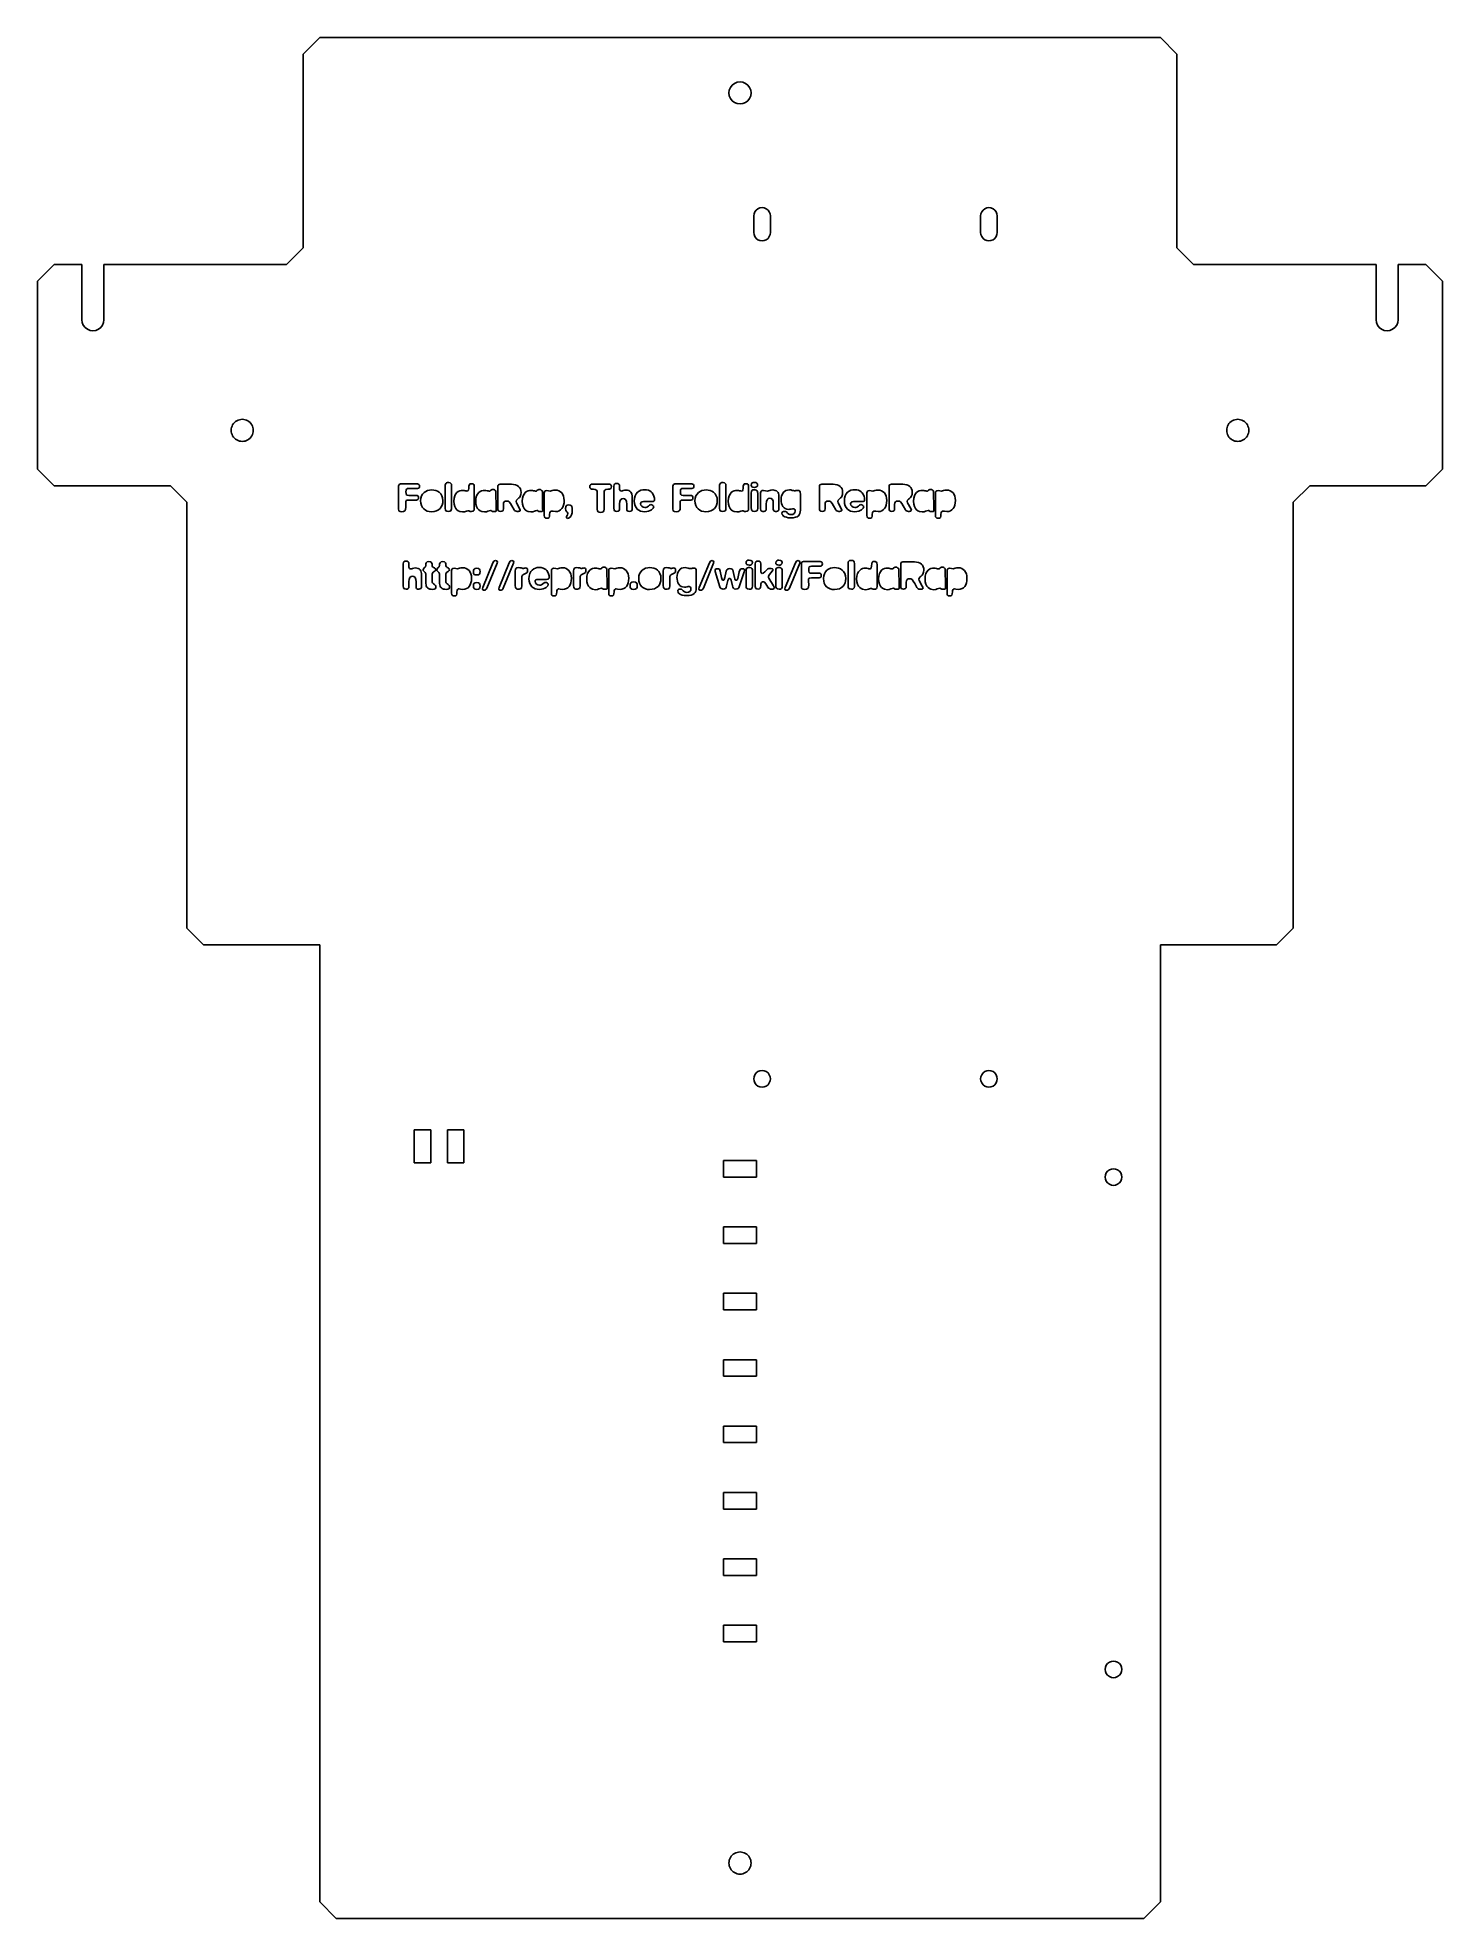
# Model space of a CAD drawing. Header units: metres. Extents: x 147 to 401, y -506 to -166.
import ezdxf

# ---------------------------------------------------------------- set-up
doc = ezdxf.new("R2010")
doc.units = ezdxf.units.M

msp = doc.modelspace()

# ---------------------------------------------------------------- linework, layer by layer
at = {"layer": 'COMPONENT0'}
for p, q in [((212.13, -246.85, 0), (212.16, -246.7, 0)), ((212.13, -251.04, 0), (212.13, -246.85, 0)), ((212.16, -246.7, 0), (212.24, -246.57, 0)), ((212.24, -246.57, 0), (212.35, -246.48, 0)), ((212.35, -246.48, 0), (212.5, -246.45, 0)), ((212.5, -246.45, 0), (215.55, -246.45, 0)), ((213.49, -247.62, 0), (213.47, -247.88, 0)), ((213.47, -247.88, 0), (213.48, -248.19, 0)), ((213.48, -248.19, 0), (213.53, -248.4, 0)), ((213.55, -247.43, 0), (213.49, -247.62, 0)), ((213.7, -247.32, 0), (213.55, -247.43, 0)), ((213.98, -247.28, 0), (213.7, -247.32, 0)), ((215.55, -247.28, 0), (213.98, -247.28, 0)), ((215.55, -246.45, 0), (215.69, -246.48, 0)), ((215.71, -247.25, 0), (215.55, -247.28, 0)), ((215.69, -246.48, 0), (215.81, -246.55, 0)), ((215.83, -247.16, 0), (215.71, -247.25, 0)), ((215.81, -246.55, 0), (215.9, -246.67, 0)), ((215.9, -247.02, 0), (215.83, -247.16, 0)), ((215.9, -246.67, 0), (215.93, -246.85, 0)), ((215.93, -246.85, 0), (215.9, -247.02, 0)), ((216.48, -248.29, 0), (216.74, -248.02, 0)), ((216.74, -248.02, 0), (217.04, -247.81, 0)), ((217.04, -247.81, 0), (217.38, -247.66, 0)), ((217.38, -247.66, 0), (217.75, -247.57, 0)), ((217.75, -247.57, 0), (218.13, -247.54, 0)), ((218.13, -247.54, 0), (218.48, -247.57, 0)), ((218.48, -247.57, 0), (218.84, -247.64, 0)), ((218.84, -247.64, 0), (219.18, -247.78, 0)), ((219.18, -247.78, 0), (219.49, -247.98, 0)), ((219.49, -247.98, 0), (219.76, -248.25, 0)), ((220.56, -246.7, 0), (220.59, -246.52, 0)), ((220.56, -250.89, 0), (220.56, -246.7, 0)), ((220.59, -246.52, 0), (220.68, -246.36, 0)), ((220.68, -246.36, 0), (220.82, -246.26, 0)), ((220.82, -246.26, 0), (221, -246.23, 0)), ((221, -246.23, 0), (221.24, -246.23, 0)), ((221.24, -246.23, 0), (221.44, -246.26, 0)), ((221.44, -246.26, 0), (221.59, -246.36, 0)), ((221.59, -246.36, 0), (221.68, -246.53, 0)), ((221.68, -246.53, 0), (221.71, -246.77, 0)), ((221.71, -246.77, 0), (221.71, -250.96, 0)), ((222.45, -248.29, 0), (222.67, -248.03, 0)), ((222.67, -248.03, 0), (222.91, -247.85, 0)), ((222.91, -247.85, 0), (223.18, -247.73, 0)), ((223.18, -247.73, 0), (223.44, -247.66, 0)), ((223.44, -247.66, 0), (223.69, -247.64, 0)), ((223.69, -247.64, 0), (223.97, -247.66, 0)), ((223.97, -247.66, 0), (224.18, -247.7, 0)), ((224.18, -247.7, 0), (224.35, -247.74, 0)), ((224.35, -247.74, 0), (224.54, -247.76, 0)), ((224.54, -247.76, 0), (224.68, -247.72, 0)), ((224.68, -247.72, 0), (224.76, -247.61, 0)), ((224.76, -247.61, 0), (224.83, -247.23, 0)), ((224.83, -247.23, 0), (224.85, -246.88, 0)), ((224.85, -246.88, 0), (224.93, -246.55, 0)), ((224.93, -246.55, 0), (225.02, -246.46, 0)), ((225.02, -246.46, 0), (225.17, -246.43, 0)), ((225.17, -246.43, 0), (225.46, -246.43, 0)), ((225.46, -246.43, 0), (225.61, -246.46, 0)), ((225.61, -246.46, 0), (225.72, -246.57, 0)), ((225.72, -246.57, 0), (225.79, -246.75, 0)), ((225.79, -246.75, 0), (225.81, -247, 0)), ((225.81, -247, 0), (225.81, -250.97, 0)), ((226.42, -248.29, 0), (226.63, -248.03, 0)), ((226.63, -248.03, 0), (226.88, -247.85, 0)), ((226.88, -247.85, 0), (227.14, -247.73, 0)), ((227.14, -247.73, 0), (227.41, -247.66, 0)), ((227.41, -247.66, 0), (227.65, -247.64, 0)), ((227.65, -247.64, 0), (227.93, -247.66, 0)), ((227.93, -247.66, 0), (228.14, -247.7, 0)), ((228.14, -247.7, 0), (228.32, -247.74, 0)), ((228.32, -247.74, 0), (228.5, -247.76, 0)), ((228.5, -247.76, 0), (228.55, -247.76, 0)), ((228.55, -247.76, 0), (228.63, -247.75, 0)), ((228.63, -247.75, 0), (228.71, -247.74, 0)), ((228.71, -247.74, 0), (228.74, -247.71, 0)), ((228.74, -247.71, 0), (228.76, -247.63, 0)), ((228.76, -247.63, 0), (228.81, -247.57, 0)), ((228.81, -247.57, 0), (228.95, -247.51, 0)), ((228.95, -247.51, 0), (229.07, -247.49, 0)), ((229.07, -247.49, 0), (229.38, -247.49, 0)), ((229.38, -247.49, 0), (229.46, -247.53, 0)), ((229.46, -247.53, 0), (229.58, -247.63, 0)), ((229.58, -247.63, 0), (229.69, -247.71, 0)), ((229.69, -247.71, 0), (229.73, -247.73, 0)), ((229.73, -247.73, 0), (229.78, -250.97, 0)), ((230.08, -246.95, 0), (230.1, -246.76, 0)), ((230.08, -250.87, 0), (230.08, -246.95, 0)), ((230.1, -246.76, 0), (230.18, -246.62, 0)), ((230.18, -246.62, 0), (230.31, -246.54, 0)), ((230.31, -246.54, 0), (230.49, -246.51, 0)), ((230.49, -246.51, 0), (232.56, -246.51, 0)), ((232.56, -246.51, 0), (232.94, -246.54, 0)), ((232.94, -246.54, 0), (233.28, -246.61, 0)), ((233.28, -246.61, 0), (233.58, -246.73, 0)), ((233.58, -246.73, 0), (233.82, -246.9, 0)), ((233.82, -246.9, 0), (234.02, -247.12, 0)), ((234.02, -247.12, 0), (234.16, -247.38, 0)), ((234.16, -247.38, 0), (234.24, -247.68, 0)), ((234.27, -248.02, 0), (234.23, -248.38, 0)), ((234.24, -247.68, 0), (234.27, -248.02, 0)), ((234.82, -248.29, 0), (235.03, -248.03, 0)), ((235.03, -248.03, 0), (235.28, -247.85, 0)), ((235.28, -247.85, 0), (235.54, -247.73, 0)), ((235.54, -247.73, 0), (235.81, -247.66, 0)), ((235.81, -247.66, 0), (236.05, -247.64, 0)), ((236.05, -247.64, 0), (236.33, -247.66, 0)), ((236.33, -247.66, 0), (236.54, -247.7, 0)), ((236.54, -247.7, 0), (236.72, -247.74, 0)), ((236.72, -247.74, 0), (236.9, -247.76, 0)), ((236.9, -247.76, 0), (236.95, -247.76, 0)), ((236.95, -247.76, 0), (237.03, -247.75, 0)), ((237.03, -247.75, 0), (237.11, -247.74, 0)), ((237.11, -247.74, 0), (237.14, -247.71, 0)), ((237.14, -247.71, 0), (237.16, -247.63, 0)), ((237.16, -247.63, 0), (237.22, -247.57, 0)), ((237.22, -247.57, 0), (237.35, -247.51, 0)), ((237.35, -247.51, 0), (237.47, -247.49, 0)), ((237.47, -247.49, 0), (237.78, -247.49, 0)), ((237.78, -247.49, 0), (237.86, -247.53, 0)), ((237.86, -247.53, 0), (237.98, -247.63, 0)), ((237.98, -247.63, 0), (238.09, -247.71, 0)), ((238.09, -247.71, 0), (238.13, -247.73, 0)), ((238.13, -247.73, 0), (238.18, -250.97, 0)), ((238.47, -248.09, 0), (238.5, -247.9, 0)), ((238.47, -252.17, 0), (238.47, -248.09, 0)), ((238.5, -247.9, 0), (238.58, -247.77, 0)), ((238.58, -247.77, 0), (238.72, -247.69, 0)), ((238.72, -247.69, 0), (238.92, -247.67, 0)), ((238.92, -247.67, 0), (239.26, -247.71, 0)), ((239.26, -247.71, 0), (239.55, -247.75, 0)), ((239.55, -247.75, 0), (239.74, -247.73, 0)), ((239.74, -247.73, 0), (239.92, -247.67, 0)), ((239.92, -247.67, 0), (240.15, -247.61, 0)), ((240.15, -247.61, 0), (240.47, -247.58, 0)), ((240.47, -247.58, 0), (240.82, -247.61, 0)), ((240.82, -247.61, 0), (241.13, -247.71, 0)), ((241.13, -247.71, 0), (241.4, -247.87, 0)), ((241.4, -247.87, 0), (241.64, -248.09, 0)), ((241.64, -248.09, 0), (241.82, -248.36, 0)), ((246.71, -246.96, 0), (246.74, -246.76, 0)), ((246.73, -247.17, 0), (246.71, -246.96, 0)), ((246.82, -247.31, 0), (246.73, -247.17, 0)), ((246.74, -246.76, 0), (246.84, -246.61, 0)), ((247.02, -247.39, 0), (246.82, -247.31, 0)), ((246.84, -246.61, 0), (247, -246.52, 0)), ((247, -246.52, 0), (247.22, -246.49, 0)), ((247.36, -247.42, 0), (247.02, -247.39, 0)), ((247.22, -246.49, 0), (250.08, -246.49, 0)), ((247.7, -247.46, 0), (247.36, -247.42, 0)), ((247.92, -247.57, 0), (247.7, -247.46, 0)), ((248.02, -247.75, 0), (247.92, -247.57, 0)), ((248.04, -247.99, 0), (248.02, -247.75, 0)), ((248.04, -251.05, 0), (248.04, -247.99, 0)), ((249.3, -247.76, 0), (249.28, -248, 0)), ((249.28, -248, 0), (249.28, -251.05, 0)), ((249.4, -247.58, 0), (249.3, -247.76, 0)), ((249.61, -247.46, 0), (249.4, -247.58, 0)), ((249.95, -247.42, 0), (249.61, -247.46, 0)), ((250.28, -247.39, 0), (249.95, -247.42, 0)), ((250.08, -246.49, 0), (250.32, -246.52, 0)), ((250.49, -247.31, 0), (250.28, -247.39, 0)), ((250.32, -246.52, 0), (250.49, -246.61, 0)), ((250.49, -246.61, 0), (250.59, -246.75, 0)), ((250.59, -247.17, 0), (250.49, -247.31, 0)), ((250.59, -246.75, 0), (250.62, -246.95, 0)), ((250.62, -246.95, 0), (250.59, -247.17, 0)), ((251.08, -246.84, 0), (251.11, -246.63, 0)), ((251.08, -250.87, 0), (251.08, -246.84, 0)), ((251.11, -246.63, 0), (251.2, -246.49, 0)), ((251.2, -246.49, 0), (251.35, -246.4, 0)), ((251.35, -246.4, 0), (251.55, -246.37, 0)), ((251.55, -246.37, 0), (251.79, -246.4, 0)), ((251.79, -246.4, 0), (251.96, -246.48, 0)), ((251.96, -246.48, 0), (252.05, -246.63, 0)), ((252.05, -246.63, 0), (252.08, -246.84, 0)), ((252.08, -246.84, 0), (252.08, -247.18, 0)), ((252.08, -247.18, 0), (252.1, -247.47, 0)), ((252.1, -247.47, 0), (252.21, -247.68, 0)), ((252.21, -247.68, 0), (252.3, -247.74, 0)), ((252.3, -247.74, 0), (252.43, -247.76, 0)), ((252.43, -247.76, 0), (252.6, -247.73, 0)), ((252.6, -247.73, 0), (252.76, -247.68, 0)), ((252.76, -247.68, 0), (252.97, -247.62, 0)), ((252.97, -247.62, 0), (253.25, -247.6, 0)), ((253.25, -247.6, 0), (253.52, -247.62, 0)), ((253.52, -247.62, 0), (253.75, -247.68, 0)), ((253.75, -247.68, 0), (253.94, -247.78, 0)), ((253.94, -247.78, 0), (254.1, -247.93, 0)), ((254.1, -247.93, 0), (254.22, -248.11, 0)), ((254.22, -248.11, 0), (254.31, -248.34, 0)), ((255.1, -248.27, 0), (255.33, -247.98, 0)), ((255.33, -247.98, 0), (255.61, -247.77, 0)), ((255.61, -247.77, 0), (255.93, -247.62, 0)), ((255.93, -247.62, 0), (256.27, -247.54, 0)), ((256.27, -247.54, 0), (256.62, -247.51, 0)), ((256.62, -247.51, 0), (256.99, -247.54, 0)), ((256.99, -247.54, 0), (257.31, -247.62, 0)), ((257.31, -247.62, 0), (257.57, -247.74, 0)), ((257.57, -247.74, 0), (257.8, -247.89, 0)), ((257.8, -247.89, 0), (257.98, -248.07, 0)), ((257.98, -248.07, 0), (258.12, -248.26, 0)), ((261.74, -246.85, 0), (261.77, -246.7, 0)), ((261.74, -251.04, 0), (261.74, -246.85, 0)), ((261.77, -246.7, 0), (261.85, -246.57, 0)), ((261.85, -246.57, 0), (261.97, -246.48, 0)), ((261.97, -246.48, 0), (262.11, -246.45, 0)), ((262.11, -246.45, 0), (265.16, -246.45, 0)), ((263.1, -247.62, 0), (263.08, -247.88, 0)), ((263.08, -247.88, 0), (263.09, -248.19, 0)), ((263.09, -248.19, 0), (263.14, -248.4, 0)), ((263.16, -247.43, 0), (263.1, -247.62, 0)), ((263.31, -247.32, 0), (263.16, -247.43, 0)), ((263.59, -247.28, 0), (263.31, -247.32, 0)), ((265.16, -247.28, 0), (263.59, -247.28, 0)), ((265.16, -246.45, 0), (265.3, -246.48, 0)), ((265.33, -247.25, 0), (265.16, -247.28, 0)), ((265.3, -246.48, 0), (265.43, -246.55, 0)), ((265.45, -247.16, 0), (265.33, -247.25, 0)), ((265.43, -246.55, 0), (265.51, -246.67, 0)), ((265.52, -247.02, 0), (265.45, -247.16, 0)), ((265.51, -246.67, 0), (265.54, -246.85, 0)), ((265.54, -246.85, 0), (265.52, -247.02, 0)), ((266.1, -248.29, 0), (266.35, -248.02, 0)), ((266.35, -248.02, 0), (266.65, -247.81, 0)), ((266.65, -247.81, 0), (266.99, -247.66, 0)), ((266.99, -247.66, 0), (267.36, -247.57, 0)), ((267.36, -247.57, 0), (267.74, -247.54, 0)), ((267.74, -247.54, 0), (268.09, -247.57, 0)), ((268.09, -247.57, 0), (268.45, -247.64, 0)), ((268.45, -247.64, 0), (268.79, -247.78, 0)), ((268.79, -247.78, 0), (269.1, -247.98, 0)), ((269.1, -247.98, 0), (269.37, -248.25, 0)), ((270.17, -246.7, 0), (270.2, -246.52, 0)), ((270.17, -250.89, 0), (270.17, -246.7, 0)), ((270.2, -246.52, 0), (270.3, -246.36, 0)), ((270.3, -246.36, 0), (270.44, -246.26, 0)), ((270.44, -246.26, 0), (270.61, -246.23, 0)), ((270.61, -246.23, 0), (270.85, -246.23, 0)), ((270.85, -246.23, 0), (271.06, -246.26, 0)), ((271.06, -246.26, 0), (271.2, -246.36, 0)), ((271.2, -246.36, 0), (271.29, -246.53, 0)), ((271.29, -246.53, 0), (271.32, -246.77, 0)), ((271.32, -246.77, 0), (271.32, -250.96, 0)), ((272.07, -248.29, 0), (272.28, -248.03, 0)), ((272.28, -248.03, 0), (272.53, -247.85, 0)), ((272.53, -247.85, 0), (272.79, -247.73, 0)), ((272.79, -247.73, 0), (273.06, -247.66, 0)), ((273.06, -247.66, 0), (273.3, -247.64, 0)), ((273.3, -247.64, 0), (273.58, -247.66, 0)), ((273.58, -247.66, 0), (273.79, -247.7, 0)), ((273.79, -247.7, 0), (273.97, -247.74, 0)), ((273.97, -247.74, 0), (274.15, -247.76, 0)), ((274.15, -247.76, 0), (274.29, -247.72, 0)), ((274.29, -247.72, 0), (274.37, -247.61, 0)), ((274.37, -247.61, 0), (274.44, -247.23, 0)), ((274.44, -247.23, 0), (274.46, -246.88, 0)), ((274.46, -246.88, 0), (274.54, -246.55, 0)), ((274.54, -246.55, 0), (274.64, -246.46, 0)), ((274.64, -246.46, 0), (274.78, -246.43, 0)), ((274.78, -246.43, 0), (275.07, -246.43, 0)), ((275.07, -246.43, 0), (275.23, -246.46, 0)), ((275.23, -246.46, 0), (275.34, -246.57, 0)), ((275.34, -246.57, 0), (275.4, -246.75, 0)), ((275.4, -246.75, 0), (275.42, -247, 0)), ((275.42, -247, 0), (275.42, -250.97, 0)), ((275.9, -246.66, 0), (275.94, -246.43, 0)), ((275.93, -246.84, 0), (275.9, -246.66, 0)), ((275.9, -248.05, 0), (275.93, -247.84, 0)), ((275.9, -250.79, 0), (275.9, -248.05, 0)), ((276.02, -246.98, 0), (275.93, -246.84, 0)), ((275.93, -247.84, 0), (276.02, -247.67, 0)), ((275.94, -246.43, 0), (276.06, -246.29, 0)), ((276.19, -247.07, 0), (276.02, -246.98, 0)), ((276.02, -247.67, 0), (276.16, -247.56, 0)), ((276.06, -246.29, 0), (276.25, -246.22, 0)), ((276.16, -247.56, 0), (276.34, -247.53, 0)), ((276.47, -247.1, 0), (276.19, -247.07, 0)), ((276.25, -246.22, 0), (276.47, -246.19, 0)), ((276.34, -247.53, 0), (276.6, -247.53, 0)), ((276.47, -246.19, 0), (276.74, -246.22, 0)), ((276.69, -247.08, 0), (276.47, -247.1, 0)), ((276.6, -247.53, 0), (276.8, -247.57, 0)), ((276.88, -247.01, 0), (276.69, -247.08, 0)), ((276.74, -246.22, 0), (276.92, -246.32, 0)), ((276.8, -247.57, 0), (276.95, -247.69, 0)), ((277.01, -246.87, 0), (276.88, -247.01, 0)), ((276.92, -246.32, 0), (277.02, -246.46, 0)), ((276.95, -247.69, 0), (277.04, -247.89, 0)), ((277.05, -246.63, 0), (277.01, -246.87, 0)), ((277.02, -246.46, 0), (277.05, -246.63, 0)), ((277.04, -247.89, 0), (277.07, -248.17, 0)), ((277.07, -248.17, 0), (277.07, -250.91, 0)), ((277.58, -248.08, 0), (277.61, -247.89, 0)), ((277.58, -250.98, 0), (277.58, -248.08, 0)), ((277.61, -247.89, 0), (277.71, -247.76, 0)), ((277.71, -247.76, 0), (277.87, -247.68, 0)), ((277.87, -247.68, 0), (278.1, -247.65, 0)), ((278.1, -247.65, 0), (278.49, -247.7, 0)), ((278.49, -247.7, 0), (278.81, -247.75, 0)), ((278.81, -247.75, 0), (279.04, -247.72, 0)), ((279.04, -247.72, 0), (279.24, -247.66, 0)), ((279.24, -247.66, 0), (279.47, -247.59, 0)), ((279.47, -247.59, 0), (279.79, -247.56, 0)), ((279.79, -247.56, 0), (280.25, -247.63, 0)), ((280.25, -247.63, 0), (280.44, -247.71, 0)), ((280.44, -247.71, 0), (280.6, -247.83, 0)), ((280.6, -247.83, 0), (280.74, -247.99, 0)), ((280.74, -247.99, 0), (280.83, -248.19, 0)), ((280.83, -248.19, 0), (280.89, -248.44, 0)), ((281.53, -248.29, 0), (281.69, -248.03, 0)), ((281.69, -248.03, 0), (281.9, -247.82, 0)), ((281.9, -247.82, 0), (282.15, -247.67, 0)), ((282.15, -247.67, 0), (282.45, -247.57, 0)), ((282.45, -247.57, 0), (282.79, -247.53, 0)), ((282.79, -247.53, 0), (283.06, -247.56, 0)), ((283.06, -247.56, 0), (283.31, -247.63, 0)), ((283.31, -247.63, 0), (283.53, -247.68, 0)), ((283.53, -247.68, 0), (283.72, -247.71, 0)), ((283.72, -247.71, 0), (283.86, -247.7, 0)), ((283.86, -247.7, 0), (283.98, -247.67, 0)), ((283.98, -247.67, 0), (284.12, -247.65, 0)), ((284.12, -247.65, 0), (284.31, -247.64, 0)), ((284.31, -247.64, 0), (284.55, -247.67, 0)), ((284.55, -247.67, 0), (284.7, -247.77, 0)), ((284.7, -247.77, 0), (284.77, -247.97, 0)), ((284.77, -247.97, 0), (284.79, -248.3, 0)), ((288.23, -246.95, 0), (288.26, -246.76, 0)), ((288.23, -250.87, 0), (288.23, -246.95, 0)), ((288.26, -246.76, 0), (288.33, -246.62, 0)), ((288.33, -246.62, 0), (288.46, -246.54, 0)), ((288.46, -246.54, 0), (288.64, -246.51, 0)), ((288.64, -246.51, 0), (290.71, -246.51, 0)), ((290.71, -246.51, 0), (291.1, -246.54, 0)), ((291.1, -246.54, 0), (291.44, -246.61, 0)), ((291.44, -246.61, 0), (291.73, -246.73, 0)), ((291.73, -246.73, 0), (291.98, -246.9, 0)), ((291.98, -246.9, 0), (292.17, -247.12, 0)), ((292.17, -247.12, 0), (292.31, -247.38, 0)), ((292.31, -247.38, 0), (292.4, -247.68, 0)), ((292.42, -248.02, 0), (292.38, -248.38, 0)), ((292.4, -247.68, 0), (292.42, -248.02, 0)), ((293.08, -248.27, 0), (293.31, -247.98, 0)), ((293.31, -247.98, 0), (293.59, -247.77, 0)), ((293.59, -247.77, 0), (293.91, -247.62, 0)), ((293.91, -247.62, 0), (294.25, -247.54, 0)), ((294.25, -247.54, 0), (294.6, -247.51, 0)), ((294.6, -247.51, 0), (294.97, -247.54, 0)), ((294.97, -247.54, 0), (295.29, -247.62, 0)), ((295.29, -247.62, 0), (295.55, -247.74, 0)), ((295.55, -247.74, 0), (295.78, -247.89, 0)), ((295.78, -247.89, 0), (295.96, -248.07, 0)), ((295.96, -248.07, 0), (296.1, -248.26, 0)), ((296.8, -248.09, 0), (296.83, -247.9, 0)), ((296.8, -252.17, 0), (296.8, -248.09, 0)), ((296.83, -247.9, 0), (296.92, -247.77, 0)), ((296.92, -247.77, 0), (297.06, -247.69, 0)), ((297.06, -247.69, 0), (297.26, -247.67, 0)), ((297.26, -247.67, 0), (297.59, -247.71, 0)), ((297.59, -247.71, 0), (297.89, -247.75, 0)), ((297.89, -247.75, 0), (298.08, -247.73, 0)), ((298.08, -247.73, 0), (298.26, -247.67, 0)), ((298.26, -247.67, 0), (298.48, -247.61, 0)), ((298.48, -247.61, 0), (298.81, -247.58, 0)), ((298.81, -247.58, 0), (299.15, -247.61, 0)), ((299.15, -247.61, 0), (299.47, -247.71, 0)), ((299.47, -247.71, 0), (299.74, -247.87, 0)), ((299.74, -247.87, 0), (299.97, -248.09, 0)), ((299.97, -248.09, 0), (300.16, -248.36, 0)), ((300.82, -246.95, 0), (300.85, -246.76, 0)), ((300.82, -250.87, 0), (300.82, -246.95, 0)), ((300.85, -246.76, 0), (300.92, -246.62, 0)), ((300.92, -246.62, 0), (301.05, -246.54, 0)), ((301.05, -246.54, 0), (301.23, -246.51, 0)), ((301.23, -246.51, 0), (303.3, -246.51, 0)), ((303.3, -246.51, 0), (303.69, -246.54, 0)), ((303.69, -246.54, 0), (304.03, -246.61, 0)), ((304.03, -246.61, 0), (304.32, -246.73, 0)), ((304.32, -246.73, 0), (304.57, -246.9, 0)), ((304.57, -246.9, 0), (304.76, -247.12, 0)), ((304.76, -247.12, 0), (304.9, -247.38, 0)), ((304.9, -247.38, 0), (304.99, -247.68, 0)), ((305.02, -248.02, 0), (304.97, -248.38, 0)), ((304.99, -247.68, 0), (305.02, -248.02, 0)), ((305.56, -248.29, 0), (305.78, -248.03, 0)), ((305.78, -248.03, 0), (306.02, -247.85, 0)), ((306.02, -247.85, 0), (306.29, -247.73, 0)), ((306.29, -247.73, 0), (306.55, -247.66, 0)), ((306.55, -247.66, 0), (306.8, -247.64, 0)), ((306.8, -247.64, 0), (307.08, -247.66, 0)), ((307.08, -247.66, 0), (307.29, -247.7, 0)), ((307.29, -247.7, 0), (307.46, -247.74, 0)), ((307.46, -247.74, 0), (307.65, -247.76, 0)), ((307.65, -247.76, 0), (307.7, -247.76, 0)), ((307.7, -247.76, 0), (307.78, -247.75, 0)), ((307.78, -247.75, 0), (307.85, -247.74, 0)), ((307.85, -247.74, 0), (307.88, -247.71, 0)), ((307.88, -247.71, 0), (307.91, -247.63, 0)), ((307.91, -247.63, 0), (307.96, -247.57, 0)), ((307.96, -247.57, 0), (308.1, -247.51, 0)), ((308.1, -247.51, 0), (308.21, -247.49, 0)), ((308.21, -247.49, 0), (308.52, -247.49, 0)), ((308.52, -247.49, 0), (308.61, -247.53, 0)), ((308.61, -247.53, 0), (308.73, -247.63, 0)), ((308.73, -247.63, 0), (308.84, -247.71, 0)), ((308.84, -247.71, 0), (308.88, -247.73, 0)), ((308.88, -247.73, 0), (308.92, -250.97, 0)), ((309.21, -248.09, 0), (309.24, -247.9, 0)), ((309.21, -252.17, 0), (309.21, -248.09, 0)), ((309.24, -247.9, 0), (309.32, -247.77, 0)), ((309.32, -247.77, 0), (309.47, -247.69, 0)), ((309.47, -247.69, 0), (309.67, -247.67, 0)), ((309.67, -247.67, 0), (310, -247.71, 0)), ((310, -247.71, 0), (310.29, -247.75, 0)), ((310.29, -247.75, 0), (310.49, -247.73, 0)), ((310.49, -247.73, 0), (310.67, -247.67, 0)), ((310.67, -247.67, 0), (310.89, -247.61, 0)), ((310.89, -247.61, 0), (311.22, -247.58, 0)), ((311.22, -247.58, 0), (311.56, -247.61, 0)), ((311.56, -247.61, 0), (311.87, -247.71, 0)), ((311.87, -247.71, 0), (312.15, -247.87, 0)), ((312.15, -247.87, 0), (312.38, -248.09, 0)), ((312.38, -248.09, 0), (312.57, -248.36, 0)), ((212.16, -251.26, 0), (212.13, -251.04, 0)), ((212.25, -251.39, 0), (212.16, -251.26, 0)), ((212.43, -251.45, 0), (212.25, -251.39, 0)), ((212.7, -251.48, 0), (212.43, -251.45, 0)), ((213.04, -251.44, 0), (212.7, -251.48, 0)), ((213.28, -251.32, 0), (213.04, -251.44, 0)), ((213.41, -251.08, 0), (213.28, -251.32, 0)), ((213.46, -250.68, 0), (213.41, -251.08, 0)), ((213.44, -249.62, 0), (213.43, -250.02, 0)), ((213.43, -250.02, 0), (213.46, -250.68, 0)), ((213.49, -249.5, 0), (213.44, -249.62, 0)), ((213.59, -249.43, 0), (213.49, -249.5, 0)), ((213.53, -248.4, 0), (213.68, -248.51, 0)), ((213.98, -249.38, 0), (213.59, -249.43, 0)), ((213.68, -248.51, 0), (213.98, -248.54, 0)), ((213.98, -248.54, 0), (215.36, -248.54, 0)), ((215.36, -249.38, 0), (213.98, -249.38, 0)), ((215.36, -248.54, 0), (215.5, -248.57, 0)), ((215.52, -249.35, 0), (215.36, -249.38, 0)), ((215.5, -248.57, 0), (215.62, -248.64, 0)), ((215.64, -249.26, 0), (215.52, -249.35, 0)), ((215.62, -248.64, 0), (215.71, -248.77, 0)), ((215.71, -249.13, 0), (215.64, -249.26, 0)), ((215.71, -248.77, 0), (215.74, -248.95, 0)), ((215.74, -248.95, 0), (215.71, -249.13, 0)), ((216.12, -249.52, 0), (216.16, -249.04, 0)), ((216.16, -249.97, 0), (216.12, -249.52, 0)), ((216.16, -249.04, 0), (216.29, -248.63, 0)), ((216.27, -250.37, 0), (216.16, -249.97, 0)), ((216.45, -250.71, 0), (216.27, -250.37, 0)), ((216.29, -248.63, 0), (216.48, -248.29, 0)), ((216.69, -250.99, 0), (216.45, -250.71, 0)), ((216.98, -251.21, 0), (216.69, -250.99, 0)), ((217.32, -251.37, 0), (216.98, -251.21, 0)), ((217.69, -251.46, 0), (217.32, -251.37, 0)), ((218.1, -251.5, 0), (217.69, -251.46, 0)), ((218.58, -251.46, 0), (218.1, -251.5, 0)), ((219, -251.34, 0), (218.58, -251.46, 0)), ((219.35, -251.16, 0), (219, -251.34, 0)), ((219.64, -250.92, 0), (219.35, -251.16, 0)), ((219.86, -250.63, 0), (219.64, -250.92, 0)), ((219.76, -248.25, 0), (219.97, -248.59, 0)), ((220.02, -250.29, 0), (219.86, -250.63, 0)), ((219.97, -248.59, 0), (220.1, -249, 0)), ((220.12, -249.91, 0), (220.02, -250.29, 0)), ((220.1, -249, 0), (220.15, -249.5, 0)), ((220.15, -249.5, 0), (220.12, -249.91, 0)), ((220.59, -251.14, 0), (220.56, -250.89, 0)), ((220.7, -251.3, 0), (220.59, -251.14, 0)), ((220.88, -251.4, 0), (220.7, -251.3, 0)), ((221.16, -251.43, 0), (220.88, -251.4, 0)), ((221.4, -251.4, 0), (221.16, -251.43, 0)), ((221.57, -251.32, 0), (221.4, -251.4, 0)), ((221.67, -251.17, 0), (221.57, -251.32, 0)), ((221.71, -250.96, 0), (221.67, -251.17, 0)), ((222.12, -249.59, 0), (222.16, -249.06, 0)), ((222.16, -250.13, 0), (222.12, -249.59, 0)), ((222.16, -249.06, 0), (222.28, -248.63, 0)), ((222.28, -250.56, 0), (222.16, -250.13, 0)), ((222.28, -248.63, 0), (222.45, -248.29, 0)), ((222.46, -250.89, 0), (222.28, -250.56, 0)), ((222.68, -251.15, 0), (222.46, -250.89, 0)), ((222.93, -251.33, 0), (222.68, -251.15, 0)), ((223.19, -251.45, 0), (222.93, -251.33, 0)), ((223.7, -251.53, 0), (223.19, -251.45, 0)), ((224.03, -251.5, 0), (223.7, -251.53, 0)), ((224.24, -251.43, 0), (224.03, -251.5, 0)), ((224.43, -251.36, 0), (224.24, -251.43, 0)), ((224.65, -251.32, 0), (224.43, -251.36, 0)), ((224.81, -251.34, 0), (224.65, -251.32, 0)), ((224.94, -251.38, 0), (224.81, -251.34, 0)), ((225.1, -251.42, 0), (224.94, -251.38, 0)), ((225.33, -251.44, 0), (225.1, -251.42, 0)), ((225.55, -251.41, 0), (225.33, -251.44, 0)), ((225.7, -251.32, 0), (225.55, -251.41, 0)), ((225.78, -251.18, 0), (225.7, -251.32, 0)), ((225.81, -250.97, 0), (225.78, -251.18, 0)), ((226.08, -249.59, 0), (226.12, -249.06, 0)), ((226.12, -250.13, 0), (226.08, -249.59, 0)), ((226.12, -249.06, 0), (226.24, -248.63, 0)), ((226.25, -250.56, 0), (226.12, -250.13, 0)), ((226.24, -248.63, 0), (226.42, -248.29, 0)), ((226.43, -250.89, 0), (226.25, -250.56, 0)), ((226.65, -251.15, 0), (226.43, -250.89, 0)), ((226.89, -251.33, 0), (226.65, -251.15, 0)), ((227.16, -251.45, 0), (226.89, -251.33, 0)), ((227.67, -251.53, 0), (227.16, -251.45, 0)), ((228.02, -251.49, 0), (227.67, -251.53, 0)), ((228.28, -251.4, 0), (228.02, -251.49, 0)), ((228.51, -251.31, 0), (228.28, -251.4, 0)), ((228.76, -251.27, 0), (228.51, -251.31, 0)), ((228.89, -251.29, 0), (228.76, -251.27, 0)), ((228.98, -251.36, 0), (228.89, -251.29, 0)), ((229.09, -251.42, 0), (228.98, -251.36, 0)), ((229.3, -251.44, 0), (229.09, -251.42, 0)), ((229.63, -251.44, 0), (229.3, -251.44, 0)), ((229.77, -251.39, 0), (229.63, -251.44, 0)), ((229.79, -251.25, 0), (229.77, -251.39, 0)), ((229.78, -250.97, 0), (229.79, -251.25, 0)), ((230.1, -251.14, 0), (230.08, -250.87, 0)), ((230.18, -251.31, 0), (230.1, -251.14, 0)), ((230.34, -251.4, 0), (230.18, -251.31, 0)), ((230.58, -251.43, 0), (230.34, -251.4, 0)), ((230.8, -251.4, 0), (230.58, -251.43, 0)), ((230.96, -251.32, 0), (230.8, -251.4, 0)), ((231.06, -251.18, 0), (230.96, -251.32, 0)), ((231.09, -250.99, 0), (231.06, -251.18, 0)), ((231.13, -249.9, 0), (231.09, -250.16, 0)), ((231.09, -250.16, 0), (231.09, -250.99, 0)), ((231.24, -249.71, 0), (231.13, -249.9, 0)), ((231.43, -249.6, 0), (231.24, -249.71, 0)), ((231.69, -249.56, 0), (231.43, -249.6, 0)), ((231.94, -249.6, 0), (231.69, -249.56, 0)), ((232.15, -249.72, 0), (231.94, -249.6, 0)), ((232.36, -249.99, 0), (232.15, -249.72, 0)), ((232.63, -250.43, 0), (232.36, -249.99, 0)), ((233.03, -251.13, 0), (232.63, -250.43, 0)), ((233.12, -251.26, 0), (233.03, -251.13, 0)), ((233.24, -251.35, 0), (233.12, -251.26, 0)), ((233.39, -251.41, 0), (233.24, -251.35, 0)), ((233.44, -249.43, 0), (233.38, -249.62, 0)), ((233.38, -249.62, 0), (233.44, -249.89, 0)), ((233.57, -251.43, 0), (233.39, -251.41, 0)), ((233.61, -249.21, 0), (233.44, -249.43, 0)), ((233.44, -249.89, 0), (233.99, -250.88, 0)), ((233.73, -251.43, 0), (233.57, -251.43, 0)), ((233.75, -249.11, 0), (233.61, -249.21, 0)), ((233.9, -251.41, 0), (233.73, -251.43, 0)), ((233.81, -249.06, 0), (233.75, -249.11, 0)), ((233.83, -249.04, 0), (233.81, -249.06, 0)), ((233.88, -248.99, 0), (233.83, -249.04, 0)), ((233.97, -248.89, 0), (233.88, -248.99, 0)), ((234.03, -251.37, 0), (233.9, -251.41, 0)), ((234.1, -248.71, 0), (233.97, -248.89, 0)), ((233.99, -250.88, 0), (234.12, -251.19, 0)), ((234.1, -251.29, 0), (234.03, -251.37, 0)), ((234.23, -248.38, 0), (234.1, -248.71, 0)), ((234.12, -251.19, 0), (234.1, -251.29, 0)), ((234.48, -249.59, 0), (234.52, -249.06, 0)), ((234.53, -250.13, 0), (234.48, -249.59, 0)), ((234.52, -249.06, 0), (234.64, -248.63, 0)), ((234.65, -250.56, 0), (234.53, -250.13, 0)), ((234.64, -248.63, 0), (234.82, -248.29, 0)), ((234.83, -250.89, 0), (234.65, -250.56, 0)), ((235.05, -251.15, 0), (234.83, -250.89, 0)), ((235.29, -251.33, 0), (235.05, -251.15, 0)), ((235.56, -251.45, 0), (235.29, -251.33, 0)), ((236.07, -251.53, 0), (235.56, -251.45, 0)), ((236.42, -251.49, 0), (236.07, -251.53, 0)), ((236.68, -251.4, 0), (236.42, -251.49, 0)), ((236.91, -251.31, 0), (236.68, -251.4, 0)), ((237.16, -251.27, 0), (236.91, -251.31, 0)), ((237.29, -251.29, 0), (237.16, -251.27, 0)), ((237.38, -251.36, 0), (237.29, -251.29, 0)), ((237.49, -251.42, 0), (237.38, -251.36, 0)), ((237.7, -251.44, 0), (237.49, -251.42, 0)), ((238.03, -251.44, 0), (237.7, -251.44, 0)), ((238.17, -251.39, 0), (238.03, -251.44, 0)), ((238.19, -251.25, 0), (238.17, -251.39, 0)), ((238.18, -250.97, 0), (238.19, -251.25, 0)), ((239.54, -251.48, 0), (239.46, -251.66, 0)), ((239.67, -251.39, 0), (239.54, -251.48, 0)), ((239.83, -251.36, 0), (239.67, -251.39, 0)), ((240.08, -251.41, 0), (239.83, -251.36, 0)), ((240.5, -251.46, 0), (240.08, -251.41, 0)), ((240.86, -251.43, 0), (240.5, -251.46, 0)), ((241.18, -251.33, 0), (240.86, -251.43, 0)), ((241.44, -251.17, 0), (241.18, -251.33, 0)), ((241.67, -250.93, 0), (241.44, -251.17, 0)), ((241.85, -250.64, 0), (241.67, -250.93, 0)), ((241.82, -248.36, 0), (241.96, -248.68, 0)), ((241.97, -250.3, 0), (241.85, -250.64, 0)), ((241.96, -248.68, 0), (242.04, -249.05, 0)), ((242.05, -249.9, 0), (241.97, -250.3, 0)), ((242.04, -249.05, 0), (242.07, -249.45, 0)), ((242.07, -249.45, 0), (242.05, -249.9, 0)), ((242.34, -250.92, 0), (242.37, -250.63, 0)), ((242.39, -251.24, 0), (242.34, -250.92, 0)), ((242.37, -250.63, 0), (242.45, -250.43, 0)), ((242.55, -251.48, 0), (242.39, -251.24, 0)), ((242.45, -250.43, 0), (242.63, -250.31, 0)), ((242.68, -251.65, 0), (242.55, -251.48, 0)), ((242.63, -250.31, 0), (242.94, -250.27, 0)), ((242.94, -250.27, 0), (243.15, -250.29, 0)), ((243.15, -250.29, 0), (243.3, -250.35, 0)), ((243.3, -250.35, 0), (243.41, -250.43, 0)), ((243.41, -250.43, 0), (243.48, -250.55, 0)), ((243.48, -250.55, 0), (243.53, -250.87, 0)), ((243.53, -251.28, 0), (243.5, -251.71, 0)), ((243.53, -250.87, 0), (243.53, -251.28, 0)), ((248.08, -251.32, 0), (248.04, -251.05, 0)), ((248.2, -251.49, 0), (248.08, -251.32, 0)), ((248.4, -251.58, 0), (248.2, -251.49, 0)), ((248.66, -251.61, 0), (248.4, -251.58, 0)), ((248.93, -251.59, 0), (248.66, -251.61, 0)), ((249.12, -251.5, 0), (248.93, -251.59, 0)), ((249.24, -251.33, 0), (249.12, -251.5, 0)), ((249.28, -251.05, 0), (249.24, -251.33, 0)), ((251.11, -251.14, 0), (251.08, -250.87, 0)), ((251.2, -251.31, 0), (251.11, -251.14, 0)), ((251.35, -251.39, 0), (251.2, -251.31, 0)), ((251.58, -251.43, 0), (251.35, -251.39, 0)), ((251.81, -251.41, 0), (251.58, -251.43, 0)), ((251.96, -251.32, 0), (251.81, -251.41, 0)), ((252.05, -251.16, 0), (251.96, -251.32, 0)), ((252.08, -250.96, 0), (252.05, -251.16, 0)), ((252.1, -250.06, 0), (252.08, -250.96, 0)), ((252.14, -249.66, 0), (252.1, -250.06, 0)), ((252.28, -249.35, 0), (252.14, -249.66, 0)), ((252.49, -249.15, 0), (252.28, -249.35, 0)), ((252.77, -249.08, 0), (252.49, -249.15, 0)), ((253.01, -249.14, 0), (252.77, -249.08, 0)), ((253.22, -249.34, 0), (253.01, -249.14, 0)), ((253.35, -249.66, 0), (253.22, -249.34, 0)), ((253.4, -250.11, 0), (253.35, -249.66, 0)), ((253.39, -250.96, 0), (253.4, -250.11, 0)), ((253.41, -251.16, 0), (253.39, -250.96, 0)), ((253.49, -251.32, 0), (253.41, -251.16, 0)), ((253.65, -251.41, 0), (253.49, -251.32, 0)), ((253.9, -251.43, 0), (253.65, -251.41, 0)), ((254.1, -251.39, 0), (253.9, -251.43, 0)), ((254.25, -251.3, 0), (254.1, -251.39, 0)), ((254.35, -251.16, 0), (254.25, -251.3, 0)), ((254.31, -248.34, 0), (254.37, -248.61, 0)), ((254.38, -250.96, 0), (254.35, -251.16, 0)), ((254.37, -248.61, 0), (254.38, -248.92, 0)), ((254.38, -248.92, 0), (254.38, -250.96, 0)), ((254.76, -249.58, 0), (254.8, -249.06, 0)), ((254.79, -250.02, 0), (254.76, -249.58, 0)), ((254.9, -250.4, 0), (254.79, -250.02, 0)), ((254.8, -249.06, 0), (254.92, -248.62, 0)), ((255.07, -250.73, 0), (254.9, -250.4, 0)), ((254.92, -248.62, 0), (255.1, -248.27, 0)), ((255.3, -251, 0), (255.07, -250.73, 0)), ((255.57, -251.21, 0), (255.3, -251, 0)), ((255.89, -251.36, 0), (255.57, -251.21, 0)), ((255.92, -249.88, 0), (255.89, -250.05, 0)), ((255.89, -250.05, 0), (255.95, -250.29, 0)), ((256.25, -251.45, 0), (255.89, -251.36, 0)), ((256.01, -249.76, 0), (255.92, -249.88, 0)), ((255.95, -250.29, 0), (256.12, -250.5, 0)), ((256.17, -249.69, 0), (256.01, -249.76, 0)), ((256.12, -250.5, 0), (256.37, -250.66, 0)), ((256.4, -249.66, 0), (256.17, -249.69, 0)), ((256.63, -251.48, 0), (256.25, -251.45, 0)), ((256.37, -250.66, 0), (256.65, -250.72, 0)), ((257.59, -249.66, 0), (256.4, -249.66, 0)), ((257.02, -251.46, 0), (256.63, -251.48, 0)), ((256.65, -250.72, 0), (256.86, -250.7, 0)), ((256.86, -250.7, 0), (257.03, -250.64, 0)), ((257.35, -251.38, 0), (257.02, -251.46, 0)), ((257.03, -250.64, 0), (257.3, -250.46, 0)), ((257.3, -250.46, 0), (257.51, -250.29, 0)), ((257.63, -251.26, 0), (257.35, -251.38, 0)), ((257.51, -250.29, 0), (257.63, -250.23, 0)), ((257.92, -249.66, 0), (257.59, -249.66, 0)), ((257.63, -250.23, 0), (257.76, -250.21, 0)), ((257.86, -251.12, 0), (257.63, -251.26, 0)), ((257.76, -250.21, 0), (257.94, -250.24, 0)), ((258.16, -250.83, 0), (257.86, -251.12, 0)), ((258.15, -249.64, 0), (257.92, -249.66, 0)), ((257.94, -250.24, 0), (258.1, -250.34, 0)), ((258.1, -250.34, 0), (258.22, -250.46, 0)), ((258.12, -248.26, 0), (258.31, -248.66, 0)), ((258.31, -249.58, 0), (258.15, -249.64, 0)), ((258.26, -250.59, 0), (258.16, -250.83, 0)), ((258.22, -250.46, 0), (258.26, -250.59, 0)), ((258.31, -248.66, 0), (258.4, -249.01, 0)), ((258.39, -249.45, 0), (258.31, -249.58, 0)), ((258.42, -249.24, 0), (258.39, -249.45, 0)), ((258.4, -249.01, 0), (258.42, -249.24, 0)), ((261.77, -251.26, 0), (261.74, -251.04, 0)), ((261.87, -251.39, 0), (261.77, -251.26, 0)), ((262.04, -251.45, 0), (261.87, -251.39, 0)), ((262.32, -251.48, 0), (262.04, -251.45, 0)), ((262.66, -251.44, 0), (262.32, -251.48, 0)), ((262.89, -251.32, 0), (262.66, -251.44, 0)), ((263.03, -251.08, 0), (262.89, -251.32, 0)), ((263.07, -250.68, 0), (263.03, -251.08, 0)), ((263.06, -249.62, 0), (263.05, -250.02, 0)), ((263.05, -250.02, 0), (263.07, -250.68, 0)), ((263.11, -249.5, 0), (263.06, -249.62, 0)), ((263.2, -249.43, 0), (263.11, -249.5, 0)), ((263.14, -248.4, 0), (263.29, -248.51, 0)), ((263.59, -249.38, 0), (263.2, -249.43, 0)), ((263.29, -248.51, 0), (263.59, -248.54, 0)), ((263.59, -248.54, 0), (264.97, -248.54, 0)), ((264.97, -249.38, 0), (263.59, -249.38, 0)), ((264.97, -248.54, 0), (265.11, -248.57, 0)), ((265.14, -249.35, 0), (264.97, -249.38, 0)), ((265.11, -248.57, 0), (265.24, -248.64, 0)), ((265.25, -249.26, 0), (265.14, -249.35, 0)), ((265.24, -248.64, 0), (265.32, -248.77, 0)), ((265.33, -249.13, 0), (265.25, -249.26, 0)), ((265.32, -248.77, 0), (265.35, -248.95, 0)), ((265.35, -248.95, 0), (265.33, -249.13, 0)), ((265.73, -249.52, 0), (265.77, -249.04, 0)), ((265.77, -249.97, 0), (265.73, -249.52, 0)), ((265.77, -249.04, 0), (265.9, -248.63, 0)), ((265.89, -250.37, 0), (265.77, -249.97, 0)), ((266.07, -250.71, 0), (265.89, -250.37, 0)), ((265.9, -248.63, 0), (266.1, -248.29, 0)), ((266.3, -250.99, 0), (266.07, -250.71, 0)), ((266.59, -251.21, 0), (266.3, -250.99, 0)), ((266.93, -251.37, 0), (266.59, -251.21, 0)), ((267.31, -251.46, 0), (266.93, -251.37, 0)), ((267.71, -251.5, 0), (267.31, -251.46, 0)), ((268.19, -251.46, 0), (267.71, -251.5, 0)), ((268.61, -251.34, 0), (268.19, -251.46, 0)), ((268.97, -251.16, 0), (268.61, -251.34, 0)), ((269.25, -250.92, 0), (268.97, -251.16, 0)), ((269.48, -250.63, 0), (269.25, -250.92, 0)), ((269.37, -248.25, 0), (269.58, -248.59, 0)), ((269.64, -250.29, 0), (269.48, -250.63, 0)), ((269.58, -248.59, 0), (269.72, -249, 0)), ((269.73, -249.91, 0), (269.64, -250.29, 0)), ((269.72, -249, 0), (269.76, -249.5, 0)), ((269.76, -249.5, 0), (269.73, -249.91, 0)), ((270.21, -251.14, 0), (270.17, -250.89, 0)), ((270.31, -251.3, 0), (270.21, -251.14, 0)), ((270.49, -251.4, 0), (270.31, -251.3, 0)), ((270.78, -251.43, 0), (270.49, -251.4, 0)), ((271.01, -251.4, 0), (270.78, -251.43, 0)), ((271.18, -251.32, 0), (271.01, -251.4, 0)), ((271.29, -251.17, 0), (271.18, -251.32, 0)), ((271.32, -250.96, 0), (271.29, -251.17, 0)), ((271.73, -249.59, 0), (271.77, -249.06, 0)), ((271.77, -250.13, 0), (271.73, -249.59, 0)), ((271.77, -249.06, 0), (271.89, -248.63, 0)), ((271.89, -250.56, 0), (271.77, -250.13, 0)), ((271.89, -248.63, 0), (272.07, -248.29, 0)), ((272.07, -250.89, 0), (271.89, -250.56, 0)), ((272.29, -251.15, 0), (272.07, -250.89, 0)), ((272.54, -251.33, 0), (272.29, -251.15, 0)), ((272.81, -251.45, 0), (272.54, -251.33, 0)), ((273.32, -251.53, 0), (272.81, -251.45, 0)), ((273.64, -251.5, 0), (273.32, -251.53, 0)), ((273.86, -251.43, 0), (273.64, -251.5, 0)), ((274.04, -251.36, 0), (273.86, -251.43, 0)), ((274.27, -251.32, 0), (274.04, -251.36, 0)), ((274.42, -251.34, 0), (274.27, -251.32, 0)), ((274.56, -251.38, 0), (274.42, -251.34, 0)), ((274.71, -251.42, 0), (274.56, -251.38, 0)), ((274.94, -251.44, 0), (274.71, -251.42, 0)), ((275.16, -251.41, 0), (274.94, -251.44, 0)), ((275.31, -251.32, 0), (275.16, -251.41, 0)), ((275.4, -251.18, 0), (275.31, -251.32, 0)), ((275.42, -250.97, 0), (275.4, -251.18, 0)), ((275.92, -251.08, 0), (275.9, -250.79, 0)), ((276, -251.28, 0), (275.92, -251.08, 0)), ((276.18, -251.4, 0), (276, -251.28, 0)), ((276.48, -251.44, 0), (276.18, -251.4, 0)), ((276.74, -251.41, 0), (276.48, -251.44, 0)), ((276.92, -251.31, 0), (276.74, -251.41, 0)), ((277.03, -251.14, 0), (276.92, -251.31, 0)), ((277.07, -250.91, 0), (277.03, -251.14, 0)), ((277.61, -251.18, 0), (277.58, -250.98, 0)), ((277.69, -251.32, 0), (277.61, -251.18, 0)), ((277.82, -251.41, 0), (277.69, -251.32, 0)), ((277.99, -251.43, 0), (277.82, -251.41, 0)), ((278.16, -251.43, 0), (277.99, -251.43, 0)), ((278.33, -251.41, 0), (278.16, -251.43, 0)), ((278.48, -251.33, 0), (278.33, -251.41, 0)), ((278.58, -251.21, 0), (278.48, -251.33, 0)), ((278.61, -251.02, 0), (278.58, -251.21, 0)), ((278.62, -250.1, 0), (278.61, -251.02, 0)), ((278.66, -249.64, 0), (278.62, -250.1, 0)), ((278.78, -249.31, 0), (278.66, -249.64, 0)), ((278.87, -249.19, 0), (278.78, -249.31, 0)), ((278.98, -249.11, 0), (278.87, -249.19, 0)), ((279.26, -249.04, 0), (278.98, -249.11, 0)), ((279.53, -249.11, 0), (279.26, -249.04, 0)), ((279.73, -249.3, 0), (279.53, -249.11, 0)), ((279.85, -249.61, 0), (279.73, -249.3, 0)), ((279.89, -250.05, 0), (279.85, -249.61, 0)), ((279.88, -251.02, 0), (279.89, -250.05, 0)), ((279.91, -251.21, 0), (279.88, -251.02, 0)), ((280, -251.33, 0), (279.91, -251.21, 0)), ((280.13, -251.41, 0), (280, -251.33, 0)), ((280.29, -251.43, 0), (280.13, -251.41, 0)), ((280.45, -251.43, 0), (280.29, -251.43, 0)), ((280.63, -251.41, 0), (280.45, -251.43, 0)), ((280.78, -251.33, 0), (280.63, -251.41, 0)), ((280.87, -251.21, 0), (280.78, -251.33, 0)), ((280.91, -251.02, 0), (280.87, -251.21, 0)), ((280.89, -248.44, 0), (280.91, -248.74, 0)), ((280.91, -248.74, 0), (280.91, -251.02, 0)), ((281.31, -249.32, 0), (281.33, -248.94, 0)), ((281.33, -249.66, 0), (281.31, -249.32, 0)), ((281.33, -248.94, 0), (281.4, -248.6, 0)), ((281.39, -249.98, 0), (281.33, -249.66, 0)), ((281.49, -250.28, 0), (281.39, -249.98, 0)), ((281.4, -248.6, 0), (281.53, -248.29, 0)), ((281.44, -251.73, 0), (281.47, -251.6, 0)), ((281.47, -251.6, 0), (281.56, -251.51, 0)), ((281.64, -250.54, 0), (281.49, -250.28, 0)), ((281.56, -251.51, 0), (281.71, -251.45, 0)), ((281.83, -250.76, 0), (281.64, -250.54, 0)), ((281.71, -251.45, 0), (281.92, -251.43, 0)), ((282.06, -250.92, 0), (281.83, -250.76, 0)), ((281.92, -251.43, 0), (282.12, -251.46, 0)), ((282.34, -251.03, 0), (282.06, -250.92, 0)), ((282.12, -251.46, 0), (282.25, -251.52, 0)), ((282.25, -251.52, 0), (282.46, -251.73, 0)), ((282.67, -251.07, 0), (282.34, -251.03, 0)), ((282.89, -251.05, 0), (282.67, -251.07, 0)), ((283.13, -251.02, 0), (282.89, -251.05, 0)), ((283.35, -250.98, 0), (283.13, -251.02, 0)), ((283.49, -250.96, 0), (283.35, -250.98, 0)), ((283.65, -250.99, 0), (283.49, -250.96, 0)), ((283.76, -251.06, 0), (283.65, -250.99, 0)), ((283.82, -251.18, 0), (283.76, -251.06, 0)), ((283.79, -251.62, 0), (283.84, -251.36, 0)), ((283.84, -251.36, 0), (283.82, -251.18, 0)), ((284.77, -251.52, 0), (284.71, -251.8, 0)), ((284.79, -251.2, 0), (284.77, -251.52, 0)), ((284.79, -248.3, 0), (284.79, -251.2, 0)), ((288.26, -251.14, 0), (288.23, -250.87, 0)), ((288.34, -251.31, 0), (288.26, -251.14, 0)), ((288.49, -251.4, 0), (288.34, -251.31, 0)), ((288.73, -251.43, 0), (288.49, -251.4, 0)), ((288.95, -251.4, 0), (288.73, -251.43, 0)), ((289.12, -251.32, 0), (288.95, -251.4, 0)), ((289.21, -251.18, 0), (289.12, -251.32, 0)), ((289.24, -250.99, 0), (289.21, -251.18, 0)), ((289.28, -249.9, 0), (289.24, -250.16, 0)), ((289.24, -250.16, 0), (289.24, -250.99, 0)), ((289.39, -249.71, 0), (289.28, -249.9, 0)), ((289.58, -249.6, 0), (289.39, -249.71, 0)), ((289.84, -249.56, 0), (289.58, -249.6, 0)), ((290.09, -249.6, 0), (289.84, -249.56, 0)), ((290.3, -249.72, 0), (290.09, -249.6, 0)), ((290.52, -249.99, 0), (290.3, -249.72, 0)), ((290.78, -250.43, 0), (290.52, -249.99, 0)), ((291.18, -251.13, 0), (290.78, -250.43, 0)), ((291.27, -251.26, 0), (291.18, -251.13, 0)), ((291.39, -251.35, 0), (291.27, -251.26, 0)), ((291.54, -251.41, 0), (291.39, -251.35, 0)), ((291.59, -249.43, 0), (291.53, -249.62, 0)), ((291.53, -249.62, 0), (291.59, -249.89, 0)), ((291.72, -251.43, 0), (291.54, -251.41, 0)), ((291.77, -249.21, 0), (291.59, -249.43, 0)), ((291.59, -249.89, 0), (292.15, -250.88, 0)), ((291.88, -251.43, 0), (291.72, -251.43, 0)), ((291.9, -249.11, 0), (291.77, -249.21, 0)), ((292.06, -251.41, 0), (291.88, -251.43, 0)), ((291.96, -249.06, 0), (291.9, -249.11, 0)), ((291.98, -249.04, 0), (291.96, -249.06, 0)), ((292.03, -248.99, 0), (291.98, -249.04, 0)), ((292.13, -248.89, 0), (292.03, -248.99, 0)), ((292.18, -251.37, 0), (292.06, -251.41, 0)), ((292.25, -248.71, 0), (292.13, -248.89, 0)), ((292.15, -250.88, 0), (292.28, -251.19, 0)), ((292.25, -251.29, 0), (292.18, -251.37, 0)), ((292.38, -248.38, 0), (292.25, -248.71, 0)), ((292.28, -251.19, 0), (292.25, -251.29, 0)), ((292.74, -249.58, 0), (292.78, -249.06, 0)), ((292.78, -250.02, 0), (292.74, -249.58, 0)), ((292.78, -249.06, 0), (292.9, -248.62, 0)), ((292.88, -250.4, 0), (292.78, -250.02, 0)), ((293.05, -250.73, 0), (292.88, -250.4, 0)), ((292.9, -248.62, 0), (293.08, -248.27, 0)), ((293.28, -251, 0), (293.05, -250.73, 0)), ((293.55, -251.21, 0), (293.28, -251, 0)), ((293.87, -251.36, 0), (293.55, -251.21, 0)), ((293.9, -249.88, 0), (293.87, -250.05, 0)), ((293.87, -250.05, 0), (293.93, -250.29, 0)), ((294.23, -251.45, 0), (293.87, -251.36, 0)), ((294, -249.76, 0), (293.9, -249.88, 0)), ((293.93, -250.29, 0), (294.11, -250.5, 0)), ((294.16, -249.69, 0), (294, -249.76, 0)), ((294.11, -250.5, 0), (294.35, -250.66, 0)), ((294.38, -249.66, 0), (294.16, -249.69, 0)), ((294.62, -251.48, 0), (294.23, -251.45, 0)), ((294.35, -250.66, 0), (294.63, -250.72, 0)), ((295.57, -249.66, 0), (294.38, -249.66, 0)), ((295, -251.46, 0), (294.62, -251.48, 0)), ((294.63, -250.72, 0), (294.84, -250.7, 0)), ((294.84, -250.7, 0), (295.01, -250.64, 0)), ((295.33, -251.38, 0), (295, -251.46, 0)), ((295.01, -250.64, 0), (295.28, -250.46, 0)), ((295.28, -250.46, 0), (295.49, -250.29, 0)), ((295.61, -251.26, 0), (295.33, -251.38, 0)), ((295.49, -250.29, 0), (295.61, -250.23, 0)), ((295.91, -249.66, 0), (295.57, -249.66, 0)), ((295.61, -250.23, 0), (295.74, -250.21, 0)), ((295.84, -251.12, 0), (295.61, -251.26, 0)), ((295.74, -250.21, 0), (295.92, -250.24, 0)), ((296.14, -250.83, 0), (295.84, -251.12, 0)), ((296.13, -249.64, 0), (295.91, -249.66, 0)), ((295.92, -250.24, 0), (296.08, -250.34, 0)), ((296.08, -250.34, 0), (296.2, -250.46, 0)), ((296.1, -248.26, 0), (296.29, -248.66, 0)), ((296.29, -249.58, 0), (296.13, -249.64, 0)), ((296.24, -250.59, 0), (296.14, -250.83, 0)), ((296.2, -250.46, 0), (296.24, -250.59, 0)), ((296.29, -248.66, 0), (296.38, -249.01, 0)), ((296.37, -249.45, 0), (296.29, -249.58, 0)), ((296.4, -249.24, 0), (296.37, -249.45, 0)), ((296.38, -249.01, 0), (296.4, -249.24, 0)), ((297.88, -251.48, 0), (297.8, -251.66, 0)), ((298.01, -251.39, 0), (297.88, -251.48, 0)), ((298.16, -251.36, 0), (298.01, -251.39, 0)), ((298.41, -251.41, 0), (298.16, -251.36, 0)), ((298.84, -251.46, 0), (298.41, -251.41, 0)), ((299.2, -251.43, 0), (298.84, -251.46, 0)), ((299.51, -251.33, 0), (299.2, -251.43, 0)), ((299.78, -251.17, 0), (299.51, -251.33, 0)), ((300, -250.93, 0), (299.78, -251.17, 0)), ((300.18, -250.64, 0), (300, -250.93, 0)), ((300.16, -248.36, 0), (300.29, -248.68, 0)), ((300.31, -250.3, 0), (300.18, -250.64, 0)), ((300.29, -248.68, 0), (300.38, -249.05, 0)), ((300.38, -249.9, 0), (300.31, -250.3, 0)), ((300.38, -249.05, 0), (300.41, -249.45, 0)), ((300.41, -249.45, 0), (300.38, -249.9, 0)), ((300.85, -251.14, 0), (300.82, -250.87, 0)), ((300.93, -251.31, 0), (300.85, -251.14, 0)), ((301.08, -251.4, 0), (300.93, -251.31, 0)), ((301.32, -251.43, 0), (301.08, -251.4, 0)), ((301.55, -251.4, 0), (301.32, -251.43, 0)), ((301.71, -251.32, 0), (301.55, -251.4, 0)), ((301.8, -251.18, 0), (301.71, -251.32, 0)), ((301.83, -250.99, 0), (301.8, -251.18, 0)), ((301.87, -249.9, 0), (301.83, -250.16, 0)), ((301.83, -250.16, 0), (301.83, -250.99, 0)), ((301.99, -249.71, 0), (301.87, -249.9, 0)), ((302.17, -249.6, 0), (301.99, -249.71, 0)), ((302.44, -249.56, 0), (302.17, -249.6, 0)), ((302.69, -249.6, 0), (302.44, -249.56, 0)), ((302.89, -249.72, 0), (302.69, -249.6, 0)), ((303.11, -249.99, 0), (302.89, -249.72, 0)), ((303.37, -250.43, 0), (303.11, -249.99, 0)), ((303.77, -251.13, 0), (303.37, -250.43, 0)), ((303.86, -251.26, 0), (303.77, -251.13, 0)), ((303.99, -251.35, 0), (303.86, -251.26, 0)), ((304.14, -251.41, 0), (303.99, -251.35, 0)), ((304.18, -249.43, 0), (304.12, -249.62, 0)), ((304.12, -249.62, 0), (304.18, -249.89, 0)), ((304.31, -251.43, 0), (304.14, -251.41, 0)), ((304.36, -249.21, 0), (304.18, -249.43, 0)), ((304.18, -249.89, 0), (304.74, -250.88, 0)), ((304.47, -251.43, 0), (304.31, -251.43, 0)), ((304.5, -249.11, 0), (304.36, -249.21, 0)), ((304.65, -251.41, 0), (304.47, -251.43, 0)), ((304.55, -249.06, 0), (304.5, -249.11, 0)), ((304.58, -249.04, 0), (304.55, -249.06, 0)), ((304.62, -248.99, 0), (304.58, -249.04, 0)), ((304.72, -248.89, 0), (304.62, -248.99, 0)), ((304.77, -251.37, 0), (304.65, -251.41, 0)), ((304.84, -248.71, 0), (304.72, -248.89, 0)), ((304.74, -250.88, 0), (304.87, -251.19, 0)), ((304.84, -251.29, 0), (304.77, -251.37, 0)), ((304.97, -248.38, 0), (304.84, -248.71, 0)), ((304.87, -251.19, 0), (304.84, -251.29, 0)), ((305.23, -249.59, 0), (305.27, -249.06, 0)), ((305.27, -250.13, 0), (305.23, -249.59, 0)), ((305.27, -249.06, 0), (305.39, -248.63, 0)), ((305.39, -250.56, 0), (305.27, -250.13, 0)), ((305.39, -248.63, 0), (305.56, -248.29, 0)), ((305.57, -250.89, 0), (305.39, -250.56, 0)), ((305.79, -251.15, 0), (305.57, -250.89, 0)), ((306.04, -251.33, 0), (305.79, -251.15, 0)), ((306.3, -251.45, 0), (306.04, -251.33, 0)), ((306.81, -251.53, 0), (306.3, -251.45, 0)), ((307.16, -251.49, 0), (306.81, -251.53, 0)), ((307.42, -251.4, 0), (307.16, -251.49, 0)), ((307.66, -251.31, 0), (307.42, -251.4, 0)), ((307.9, -251.27, 0), (307.66, -251.31, 0)), ((308.04, -251.29, 0), (307.9, -251.27, 0)), ((308.12, -251.36, 0), (308.04, -251.29, 0)), ((308.23, -251.42, 0), (308.12, -251.36, 0)), ((308.44, -251.44, 0), (308.23, -251.42, 0)), ((308.77, -251.44, 0), (308.44, -251.44, 0)), ((308.91, -251.39, 0), (308.77, -251.44, 0)), ((308.93, -251.25, 0), (308.91, -251.39, 0)), ((308.92, -250.97, 0), (308.93, -251.25, 0)), ((310.29, -251.48, 0), (310.21, -251.66, 0)), ((310.41, -251.39, 0), (310.29, -251.48, 0)), ((310.57, -251.36, 0), (310.41, -251.39, 0)), ((310.82, -251.41, 0), (310.57, -251.36, 0)), ((311.25, -251.46, 0), (310.82, -251.41, 0)), ((311.61, -251.43, 0), (311.25, -251.46, 0)), ((311.92, -251.33, 0), (311.61, -251.43, 0)), ((312.19, -251.17, 0), (311.92, -251.33, 0)), ((312.41, -250.93, 0), (312.19, -251.17, 0)), ((312.59, -250.64, 0), (312.41, -250.93, 0)), ((312.57, -248.36, 0), (312.7, -248.68, 0)), ((312.72, -250.3, 0), (312.59, -250.64, 0)), ((312.7, -248.68, 0), (312.79, -249.05, 0)), ((312.79, -249.9, 0), (312.72, -250.3, 0)), ((312.79, -249.05, 0), (312.82, -249.45, 0)), ((312.82, -249.45, 0), (312.79, -249.9, 0)), ((238.49, -252.39, 0), (238.47, -252.17, 0)), ((238.57, -252.54, 0), (238.49, -252.39, 0)), ((238.71, -252.63, 0), (238.57, -252.54, 0)), ((238.95, -252.66, 0), (238.71, -252.63, 0)), ((239.2, -252.63, 0), (238.95, -252.66, 0)), ((239.35, -252.51, 0), (239.2, -252.63, 0)), ((239.41, -252.29, 0), (239.35, -252.51, 0)), ((239.43, -251.95, 0), (239.41, -252.29, 0)), ((239.46, -251.66, 0), (239.43, -251.95, 0)), ((242.47, -252.52, 0), (242.51, -252.35, 0)), ((242.52, -252.62, 0), (242.47, -252.52, 0)), ((242.51, -252.35, 0), (242.6, -252.2, 0)), ((242.59, -252.68, 0), (242.52, -252.62, 0)), ((242.69, -252.69, 0), (242.59, -252.68, 0)), ((242.6, -252.2, 0), (242.68, -252.04, 0)), ((242.72, -251.84, 0), (242.68, -251.65, 0)), ((242.68, -252.04, 0), (242.72, -251.84, 0)), ((242.85, -252.65, 0), (242.69, -252.69, 0)), ((243.13, -252.46, 0), (242.85, -252.65, 0)), ((243.28, -252.28, 0), (243.13, -252.46, 0)), ((243.41, -252.03, 0), (243.28, -252.28, 0)), ((243.5, -251.71, 0), (243.41, -252.03, 0)), ((281.51, -251.99, 0), (281.44, -251.73, 0)), ((281.6, -252.13, 0), (281.51, -251.99, 0)), ((281.76, -252.27, 0), (281.6, -252.13, 0)), ((281.97, -252.39, 0), (281.76, -252.27, 0)), ((282.25, -252.5, 0), (281.97, -252.39, 0)), ((282.6, -252.57, 0), (282.25, -252.5, 0)), ((282.46, -251.73, 0), (282.69, -251.93, 0)), ((283.05, -252.59, 0), (282.6, -252.57, 0)), ((282.69, -251.93, 0), (282.86, -252, 0)), ((282.86, -252, 0), (283.11, -252.02, 0)), ((283.5, -252.57, 0), (283.05, -252.59, 0)), ((283.11, -252.02, 0), (283.41, -251.97, 0)), ((283.41, -251.97, 0), (283.64, -251.83, 0)), ((283.88, -252.5, 0), (283.5, -252.57, 0)), ((283.64, -251.83, 0), (283.79, -251.62, 0)), ((284.18, -252.39, 0), (283.88, -252.5, 0)), ((284.42, -252.24, 0), (284.18, -252.39, 0)), ((284.59, -252.04, 0), (284.42, -252.24, 0)), ((284.71, -251.8, 0), (284.59, -252.04, 0)), ((296.83, -252.39, 0), (296.8, -252.17, 0)), ((296.9, -252.54, 0), (296.83, -252.39, 0)), ((297.05, -252.63, 0), (296.9, -252.54, 0)), ((297.29, -252.66, 0), (297.05, -252.63, 0)), ((297.53, -252.63, 0), (297.29, -252.66, 0)), ((297.68, -252.51, 0), (297.53, -252.63, 0)), ((297.75, -252.29, 0), (297.68, -252.51, 0)), ((297.77, -251.95, 0), (297.75, -252.29, 0)), ((297.8, -251.66, 0), (297.77, -251.95, 0)), ((309.24, -252.39, 0), (309.21, -252.17, 0)), ((309.31, -252.54, 0), (309.24, -252.39, 0)), ((309.46, -252.63, 0), (309.31, -252.54, 0)), ((309.69, -252.66, 0), (309.46, -252.63, 0)), ((309.94, -252.63, 0), (309.69, -252.66, 0)), ((310.09, -252.51, 0), (309.94, -252.63, 0)), ((310.16, -252.29, 0), (310.09, -252.51, 0)), ((310.18, -251.95, 0), (310.16, -252.29, 0)), ((310.21, -251.66, 0), (310.18, -251.95, 0))]:
    msp.add_line(p, q, dxfattribs=at)
at = {"layer": 'COMPONENT4'}
for p, q in [((212.99, -260.89, 0), (213.02, -260.69, 0)), ((212.99, -264.92, 0), (212.99, -260.89, 0)), ((213.02, -260.69, 0), (213.11, -260.54, 0)), ((213.11, -260.54, 0), (213.25, -260.45, 0)), ((213.25, -260.45, 0), (213.46, -260.42, 0)), ((213.46, -260.42, 0), (213.7, -260.45, 0)), ((213.7, -260.45, 0), (213.86, -260.54, 0)), ((213.86, -260.54, 0), (213.96, -260.68, 0)), ((213.96, -260.68, 0), (213.99, -260.89, 0)), ((213.99, -260.89, 0), (213.99, -261.23, 0)), ((213.99, -261.23, 0), (214.01, -261.53, 0)), ((214.01, -261.53, 0), (214.11, -261.74, 0)), ((214.11, -261.74, 0), (214.21, -261.79, 0)), ((214.21, -261.79, 0), (214.34, -261.81, 0)), ((214.34, -261.81, 0), (214.51, -261.79, 0)), ((214.51, -261.79, 0), (214.67, -261.73, 0)), ((214.67, -261.73, 0), (214.88, -261.68, 0)), ((214.88, -261.68, 0), (215.16, -261.65, 0)), ((215.16, -261.65, 0), (215.43, -261.67, 0)), ((215.43, -261.67, 0), (215.66, -261.74, 0)), ((215.66, -261.74, 0), (215.85, -261.84, 0)), ((216.55, -261.97, 0), (216.61, -261.8, 0)), ((216.61, -261.8, 0), (216.74, -261.66, 0)), ((216.74, -261.66, 0), (216.9, -261.54, 0)), ((216.9, -261.54, 0), (216.99, -261.43, 0)), ((216.99, -261.43, 0), (217.06, -261.23, 0)), ((217.06, -261.03, 0), (217.08, -260.88, 0)), ((217.06, -261.23, 0), (217.06, -261.03, 0)), ((217.08, -260.88, 0), (217.15, -260.7, 0)), ((217.15, -260.7, 0), (217.32, -260.56, 0)), ((217.32, -260.56, 0), (217.63, -260.5, 0)), ((217.63, -260.5, 0), (217.94, -260.56, 0)), ((217.94, -260.56, 0), (218.11, -260.7, 0)), ((218.11, -260.7, 0), (218.18, -260.88, 0)), ((218.18, -260.88, 0), (218.19, -261.04, 0)), ((218.19, -261.04, 0), (218.21, -261.26, 0)), ((218.21, -261.26, 0), (218.29, -261.46, 0)), ((218.29, -261.46, 0), (218.43, -261.56, 0)), ((218.43, -261.56, 0), (218.61, -261.65, 0)), ((218.61, -261.65, 0), (218.77, -261.78, 0)), ((218.77, -261.78, 0), (218.82, -261.87, 0)), ((219.03, -261.97, 0), (219.09, -261.8, 0)), ((219.09, -261.8, 0), (219.23, -261.66, 0)), ((219.23, -261.66, 0), (219.38, -261.54, 0)), ((219.38, -261.54, 0), (219.47, -261.43, 0)), ((219.47, -261.43, 0), (219.54, -261.23, 0)), ((219.54, -261.23, 0), (219.55, -261.03, 0)), ((219.55, -261.03, 0), (219.56, -260.88, 0)), ((219.56, -260.88, 0), (219.64, -260.7, 0)), ((219.64, -260.7, 0), (219.81, -260.56, 0)), ((219.81, -260.56, 0), (220.12, -260.5, 0)), ((220.12, -260.5, 0), (220.42, -260.56, 0)), ((220.42, -260.56, 0), (220.59, -260.7, 0)), ((220.59, -260.7, 0), (220.66, -260.88, 0)), ((220.66, -260.88, 0), (220.67, -261.04, 0)), ((220.67, -261.04, 0), (220.7, -261.26, 0)), ((220.7, -261.26, 0), (220.78, -261.46, 0)), ((220.78, -261.46, 0), (220.91, -261.56, 0)), ((220.91, -261.56, 0), (221.09, -261.65, 0)), ((221.09, -261.65, 0), (221.25, -261.78, 0)), ((221.25, -261.78, 0), (221.3, -261.87, 0)), ((221.83, -261.83, 0), (221.97, -261.75, 0)), ((221.97, -261.75, 0), (222.17, -261.72, 0)), ((222.17, -261.72, 0), (222.51, -261.76, 0)), ((222.51, -261.76, 0), (222.8, -261.81, 0)), ((222.8, -261.81, 0), (222.99, -261.78, 0)), ((222.99, -261.78, 0), (223.17, -261.72, 0)), ((223.17, -261.72, 0), (223.4, -261.66, 0)), ((223.4, -261.66, 0), (223.72, -261.63, 0)), ((223.72, -261.63, 0), (224.07, -261.66, 0)), ((224.07, -261.66, 0), (224.38, -261.76, 0)), ((224.38, -261.76, 0), (224.65, -261.92, 0)), ((225.78, -261.86, 0), (225.97, -261.74, 0)), ((225.97, -261.74, 0), (226.27, -261.7, 0)), ((226.27, -261.7, 0), (226.58, -261.74, 0)), ((226.58, -261.74, 0), (226.76, -261.86, 0)), ((227.34, -265.21, 0), (229.18, -260.75, 0)), ((229.94, -260.81, 0), (228.08, -265.31, 0)), ((229.18, -260.75, 0), (229.36, -260.45, 0)), ((229.36, -260.45, 0), (229.49, -260.36, 0)), ((229.49, -260.36, 0), (229.67, -260.33, 0)), ((229.67, -260.33, 0), (229.81, -260.35, 0)), ((229.81, -260.35, 0), (229.93, -260.44, 0)), ((229.93, -260.44, 0), (229.99, -260.59, 0)), ((229.99, -260.59, 0), (229.94, -260.81, 0)), ((230.3, -265.21, 0), (232.15, -260.75, 0)), ((232.91, -260.81, 0), (231.05, -265.31, 0)), ((232.15, -260.75, 0), (232.33, -260.45, 0)), ((232.33, -260.45, 0), (232.46, -260.36, 0)), ((232.46, -260.36, 0), (232.63, -260.33, 0)), ((232.63, -260.33, 0), (232.78, -260.35, 0)), ((232.78, -260.35, 0), (232.89, -260.44, 0)), ((232.89, -260.44, 0), (232.95, -260.59, 0)), ((232.95, -260.59, 0), (232.91, -260.81, 0)), ((233.25, -261.91, 0), (233.34, -261.73, 0)), ((233.34, -261.73, 0), (233.5, -261.62, 0)), ((233.5, -261.62, 0), (233.78, -261.58, 0)), ((233.78, -261.58, 0), (234.07, -261.61, 0)), ((234.07, -261.61, 0), (234.29, -261.66, 0)), ((234.29, -261.66, 0), (234.45, -261.72, 0)), ((234.45, -261.72, 0), (234.59, -261.74, 0)), ((234.59, -261.74, 0), (234.73, -261.73, 0)), ((234.73, -261.73, 0), (234.84, -261.7, 0)), ((234.84, -261.7, 0), (234.95, -261.67, 0)), ((234.95, -261.67, 0), (235.09, -261.65, 0)), ((235.09, -261.65, 0), (235.25, -261.68, 0)), ((235.25, -261.68, 0), (235.36, -261.76, 0)), ((235.36, -261.76, 0), (235.43, -261.89, 0)), ((236.56, -261.82, 0), (236.87, -261.68, 0)), ((236.87, -261.68, 0), (237.21, -261.59, 0)), ((237.21, -261.59, 0), (237.56, -261.56, 0)), ((237.56, -261.56, 0), (237.94, -261.59, 0)), ((237.94, -261.59, 0), (238.25, -261.67, 0)), ((238.25, -261.67, 0), (238.52, -261.79, 0)), ((238.52, -261.79, 0), (238.74, -261.94, 0)), ((239.88, -261.83, 0), (240.02, -261.75, 0)), ((240.02, -261.75, 0), (240.22, -261.72, 0)), ((240.22, -261.72, 0), (240.56, -261.76, 0)), ((240.56, -261.76, 0), (240.85, -261.81, 0)), ((240.85, -261.81, 0), (241.04, -261.78, 0)), ((241.04, -261.78, 0), (241.22, -261.72, 0)), ((241.22, -261.72, 0), (241.45, -261.66, 0)), ((241.45, -261.66, 0), (241.77, -261.63, 0)), ((241.77, -261.63, 0), (242.12, -261.66, 0)), ((242.12, -261.66, 0), (242.43, -261.76, 0)), ((242.43, -261.76, 0), (242.7, -261.92, 0)), ((243.8, -261.91, 0), (243.88, -261.73, 0)), ((243.88, -261.73, 0), (244.05, -261.62, 0)), ((244.05, -261.62, 0), (244.33, -261.58, 0)), ((244.33, -261.58, 0), (244.62, -261.61, 0)), ((244.62, -261.61, 0), (244.84, -261.66, 0)), ((244.84, -261.66, 0), (245, -261.72, 0)), ((245, -261.72, 0), (245.14, -261.74, 0)), ((245.14, -261.74, 0), (245.27, -261.73, 0)), ((245.27, -261.73, 0), (245.38, -261.7, 0)), ((245.38, -261.7, 0), (245.49, -261.67, 0)), ((245.49, -261.67, 0), (245.63, -261.65, 0)), ((245.63, -261.65, 0), (245.79, -261.68, 0)), ((245.79, -261.68, 0), (245.91, -261.76, 0)), ((245.91, -261.76, 0), (245.98, -261.89, 0)), ((246.94, -261.9, 0), (247.21, -261.78, 0)), ((247.21, -261.78, 0), (247.47, -261.72, 0)), ((247.47, -261.72, 0), (247.72, -261.7, 0)), ((247.72, -261.7, 0), (248, -261.71, 0)), ((248, -261.71, 0), (248.21, -261.75, 0)), ((248.21, -261.75, 0), (248.38, -261.8, 0)), ((248.38, -261.8, 0), (248.57, -261.81, 0)), ((248.7, -261.81, 0), (248.77, -261.79, 0)), ((248.77, -261.79, 0), (248.8, -261.76, 0)), ((248.8, -261.76, 0), (248.83, -261.68, 0)), ((248.83, -261.68, 0), (248.88, -261.62, 0)), ((248.88, -261.62, 0), (249.02, -261.56, 0)), ((249.02, -261.56, 0), (249.13, -261.54, 0)), ((249.13, -261.54, 0), (249.44, -261.54, 0)), ((249.44, -261.54, 0), (249.53, -261.59, 0)), ((249.53, -261.59, 0), (249.65, -261.68, 0)), ((249.65, -261.68, 0), (249.76, -261.77, 0)), ((249.76, -261.77, 0), (249.8, -261.78, 0)), ((249.8, -261.78, 0), (249.84, -265.03, 0)), ((250.24, -261.83, 0), (250.39, -261.75, 0)), ((250.39, -261.75, 0), (250.58, -261.72, 0)), ((250.58, -261.72, 0), (250.92, -261.76, 0)), ((250.92, -261.76, 0), (251.21, -261.81, 0)), ((251.21, -261.81, 0), (251.41, -261.78, 0)), ((251.41, -261.78, 0), (251.59, -261.72, 0)), ((251.59, -261.72, 0), (251.81, -261.66, 0)), ((251.81, -261.66, 0), (252.14, -261.63, 0)), ((252.14, -261.63, 0), (252.48, -261.66, 0)), ((252.48, -261.66, 0), (252.79, -261.76, 0)), ((252.79, -261.76, 0), (253.07, -261.92, 0)), ((256.47, -261.86, 0), (256.81, -261.71, 0)), ((256.81, -261.71, 0), (257.18, -261.63, 0)), ((257.18, -261.63, 0), (257.56, -261.6, 0)), ((257.56, -261.6, 0), (257.92, -261.62, 0)), ((257.92, -261.62, 0), (258.27, -261.7, 0)), ((258.27, -261.7, 0), (258.62, -261.83, 0)), ((260.02, -261.91, 0), (260.1, -261.73, 0)), ((260.1, -261.73, 0), (260.27, -261.62, 0)), ((260.27, -261.62, 0), (260.55, -261.58, 0)), ((260.55, -261.58, 0), (260.84, -261.61, 0)), ((260.84, -261.61, 0), (261.06, -261.66, 0)), ((261.06, -261.66, 0), (261.22, -261.72, 0)), ((261.22, -261.72, 0), (261.35, -261.74, 0)), ((261.35, -261.74, 0), (261.49, -261.73, 0)), ((261.49, -261.73, 0), (261.6, -261.7, 0)), ((261.6, -261.7, 0), (261.71, -261.67, 0)), ((261.71, -261.67, 0), (261.85, -261.65, 0)), ((261.85, -261.65, 0), (262.01, -261.68, 0)), ((262.01, -261.68, 0), (262.13, -261.76, 0)), ((262.13, -261.76, 0), (262.19, -261.89, 0)), ((263.06, -261.88, 0), (263.31, -261.72, 0)), ((263.31, -261.72, 0), (263.61, -261.62, 0)), ((263.61, -261.62, 0), (263.95, -261.59, 0)), ((263.95, -261.59, 0), (264.22, -261.62, 0)), ((264.22, -261.62, 0), (264.47, -261.68, 0)), ((264.47, -261.68, 0), (264.7, -261.74, 0)), ((264.7, -261.74, 0), (264.89, -261.76, 0)), ((264.89, -261.76, 0), (265.02, -261.75, 0)), ((265.02, -261.75, 0), (265.15, -261.73, 0)), ((265.15, -261.73, 0), (265.29, -261.7, 0)), ((265.29, -261.7, 0), (265.47, -261.69, 0)), ((265.47, -261.69, 0), (265.71, -261.72, 0)), ((265.71, -261.72, 0), (265.86, -261.82, 0)), ((266.49, -265.21, 0), (268.34, -260.75, 0)), ((269.1, -260.81, 0), (267.24, -265.31, 0)), ((268.34, -260.75, 0), (268.52, -260.45, 0)), ((268.52, -260.45, 0), (268.65, -260.36, 0)), ((268.65, -260.36, 0), (268.83, -260.33, 0)), ((268.83, -260.33, 0), (268.97, -260.35, 0)), ((268.97, -260.35, 0), (269.09, -260.44, 0)), ((269.09, -260.44, 0), (269.14, -260.59, 0)), ((269.14, -260.59, 0), (269.1, -260.81, 0)), ((269.56, -261.81, 0), (269.75, -261.79, 0)), ((269.75, -261.79, 0), (269.98, -261.82, 0)), ((271.61, -261.86, 0), (271.79, -261.8, 0)), ((271.79, -261.8, 0), (272.01, -261.78, 0)), ((272.01, -261.78, 0), (272.26, -261.8, 0)), ((274.09, -261.81, 0), (274.3, -261.79, 0)), ((274.3, -261.79, 0), (274.55, -261.83, 0)), ((274.96, -260.72, 0), (275, -260.49, 0)), ((274.99, -260.89, 0), (274.96, -260.72, 0)), ((275.08, -261.03, 0), (274.99, -260.89, 0)), ((274.99, -261.89, 0), (275.08, -261.72, 0)), ((275, -260.49, 0), (275.13, -260.35, 0)), ((275.26, -261.12, 0), (275.08, -261.03, 0)), ((275.08, -261.72, 0), (275.22, -261.62, 0)), ((275.13, -260.35, 0), (275.31, -260.27, 0)), ((275.22, -261.62, 0), (275.4, -261.58, 0)), ((275.53, -261.16, 0), (275.26, -261.12, 0)), ((275.31, -260.27, 0), (275.53, -260.25, 0)), ((275.4, -261.58, 0), (275.66, -261.58, 0)), ((275.53, -260.25, 0), (275.8, -260.28, 0)), ((275.75, -261.13, 0), (275.53, -261.16, 0)), ((275.66, -261.58, 0), (275.87, -261.62, 0)), ((275.94, -261.06, 0), (275.75, -261.13, 0)), ((275.8, -260.28, 0), (275.98, -260.37, 0)), ((275.87, -261.62, 0), (276.01, -261.74, 0)), ((276.07, -260.92, 0), (275.94, -261.06, 0)), ((275.98, -260.37, 0), (276.08, -260.51, 0)), ((276.01, -261.74, 0), (276.1, -261.94, 0)), ((276.12, -260.69, 0), (276.07, -260.92, 0)), ((276.08, -260.51, 0), (276.12, -260.69, 0)), ((276.63, -260.89, 0), (276.66, -260.68, 0)), ((276.63, -264.98, 0), (276.63, -260.89, 0)), ((276.66, -260.68, 0), (276.74, -260.54, 0)), ((276.74, -260.54, 0), (276.89, -260.45, 0)), ((276.89, -260.45, 0), (277.13, -260.42, 0)), ((277.13, -260.42, 0), (277.35, -260.45, 0)), ((277.35, -260.45, 0), (277.5, -260.54, 0)), ((277.5, -260.54, 0), (277.59, -260.68, 0)), ((277.59, -260.68, 0), (277.63, -260.89, 0)), ((277.63, -260.89, 0), (277.63, -261.83, 0)), ((278.89, -261.84, 0), (279.1, -261.76, 0)), ((279.1, -261.76, 0), (279.41, -261.74, 0)), ((279.41, -261.74, 0), (279.52, -261.74, 0)), ((279.52, -261.74, 0), (279.76, -261.79, 0)), ((279.76, -261.79, 0), (279.82, -261.85, 0)), ((280.34, -260.72, 0), (280.38, -260.49, 0)), ((280.37, -260.89, 0), (280.34, -260.72, 0)), ((280.46, -261.03, 0), (280.37, -260.89, 0)), ((280.37, -261.89, 0), (280.46, -261.72, 0)), ((280.38, -260.49, 0), (280.51, -260.35, 0)), ((280.64, -261.12, 0), (280.46, -261.03, 0)), ((280.46, -261.72, 0), (280.6, -261.62, 0)), ((280.51, -260.35, 0), (280.69, -260.27, 0)), ((280.6, -261.62, 0), (280.78, -261.58, 0)), ((280.91, -261.16, 0), (280.64, -261.12, 0)), ((280.69, -260.27, 0), (280.91, -260.25, 0)), ((280.78, -261.58, 0), (281.04, -261.58, 0)), ((280.91, -260.25, 0), (281.18, -260.28, 0)), ((281.13, -261.13, 0), (280.91, -261.16, 0)), ((281.04, -261.58, 0), (281.25, -261.62, 0)), ((281.32, -261.06, 0), (281.13, -261.13, 0)), ((281.18, -260.28, 0), (281.36, -260.37, 0)), ((281.25, -261.62, 0), (281.39, -261.74, 0)), ((281.45, -260.92, 0), (281.32, -261.06, 0)), ((281.36, -260.37, 0), (281.46, -260.51, 0)), ((281.39, -261.74, 0), (281.48, -261.94, 0)), ((281.5, -260.69, 0), (281.45, -260.92, 0)), ((281.46, -260.51, 0), (281.5, -260.69, 0)), ((282.05, -265.21, 0), (283.9, -260.75, 0)), ((284.66, -260.81, 0), (282.8, -265.31, 0)), ((283.9, -260.75, 0), (284.08, -260.45, 0)), ((284.08, -260.45, 0), (284.21, -260.36, 0)), ((284.21, -260.36, 0), (284.38, -260.33, 0)), ((284.38, -260.33, 0), (284.53, -260.35, 0)), ((284.53, -260.35, 0), (284.64, -260.44, 0)), ((284.64, -260.44, 0), (284.7, -260.59, 0)), ((284.7, -260.59, 0), (284.66, -260.81, 0)), ((284.97, -260.9, 0), (284.99, -260.75, 0)), ((284.97, -265.09, 0), (284.97, -260.9, 0)), ((284.99, -260.75, 0), (285.07, -260.63, 0)), ((285.07, -260.63, 0), (285.19, -260.53, 0)), ((285.19, -260.53, 0), (285.33, -260.5, 0)), ((285.33, -260.5, 0), (288.38, -260.5, 0)), ((286.32, -261.67, 0), (286.31, -261.93, 0)), ((286.39, -261.48, 0), (286.32, -261.67, 0)), ((286.54, -261.37, 0), (286.39, -261.48, 0)), ((286.82, -261.34, 0), (286.54, -261.37, 0)), ((288.38, -261.34, 0), (286.82, -261.34, 0)), ((288.38, -260.5, 0), (288.53, -260.53, 0)), ((288.55, -261.31, 0), (288.38, -261.34, 0)), ((288.53, -260.53, 0), (288.65, -260.6, 0)), ((288.67, -261.22, 0), (288.55, -261.31, 0)), ((288.65, -260.6, 0), (288.74, -260.73, 0)), ((288.74, -261.08, 0), (288.67, -261.22, 0)), ((288.74, -260.73, 0), (288.77, -260.9, 0)), ((288.77, -260.9, 0), (288.74, -261.08, 0)), ((289.88, -261.86, 0), (290.22, -261.71, 0)), ((290.22, -261.71, 0), (290.58, -261.63, 0)), ((290.58, -261.63, 0), (290.97, -261.6, 0)), ((290.97, -261.6, 0), (291.32, -261.62, 0)), ((291.32, -261.62, 0), (291.68, -261.7, 0)), ((291.68, -261.7, 0), (292.02, -261.83, 0)), ((293.4, -260.75, 0), (293.43, -260.57, 0)), ((293.4, -264.94, 0), (293.4, -260.75, 0)), ((293.43, -260.57, 0), (293.52, -260.42, 0)), ((293.52, -260.42, 0), (293.66, -260.32, 0)), ((293.66, -260.32, 0), (293.84, -260.28, 0)), ((293.84, -260.28, 0), (294.07, -260.28, 0)), ((294.07, -260.28, 0), (294.28, -260.32, 0)), ((294.28, -260.32, 0), (294.43, -260.42, 0)), ((294.43, -260.42, 0), (294.51, -260.59, 0)), ((294.51, -260.59, 0), (294.54, -260.82, 0)), ((294.54, -260.82, 0), (294.54, -265.02, 0)), ((295.75, -261.9, 0), (296.02, -261.78, 0)), ((296.02, -261.78, 0), (296.28, -261.72, 0)), ((296.28, -261.72, 0), (296.53, -261.7, 0)), ((296.53, -261.7, 0), (296.8, -261.72, 0)), ((296.8, -261.72, 0), (297.02, -261.76, 0)), ((297.02, -261.76, 0), (297.19, -261.8, 0)), ((297.19, -261.8, 0), (297.38, -261.81, 0)), ((297.38, -261.81, 0), (297.52, -261.78, 0)), ((297.52, -261.78, 0), (297.6, -261.67, 0)), ((297.6, -261.67, 0), (297.67, -261.29, 0)), ((297.67, -261.29, 0), (297.68, -260.93, 0)), ((297.68, -260.93, 0), (297.77, -260.61, 0)), ((297.77, -260.61, 0), (297.86, -260.51, 0)), ((297.86, -260.51, 0), (298.01, -260.48, 0)), ((298.01, -260.48, 0), (298.3, -260.48, 0)), ((298.3, -260.48, 0), (298.45, -260.52, 0)), ((298.45, -260.52, 0), (298.56, -260.62, 0)), ((298.56, -260.62, 0), (298.63, -260.8, 0)), ((298.63, -260.8, 0), (298.65, -261.05, 0)), ((298.65, -261.05, 0), (298.65, -265.02, 0)), ((299.72, -261.9, 0), (299.98, -261.78, 0)), ((299.98, -261.78, 0), (300.25, -261.72, 0)), ((300.25, -261.72, 0), (300.49, -261.7, 0)), ((300.49, -261.7, 0), (300.77, -261.71, 0)), ((300.77, -261.71, 0), (300.98, -261.75, 0)), ((300.98, -261.75, 0), (301.16, -261.8, 0)), ((301.16, -261.8, 0), (301.34, -261.81, 0)), ((301.47, -261.81, 0), (301.54, -261.79, 0)), ((301.54, -261.79, 0), (301.58, -261.76, 0)), ((301.58, -261.76, 0), (301.6, -261.68, 0)), ((301.6, -261.68, 0), (301.65, -261.62, 0)), ((301.65, -261.62, 0), (301.79, -261.56, 0)), ((301.79, -261.56, 0), (301.91, -261.54, 0)), ((301.91, -261.54, 0), (302.21, -261.54, 0)), ((302.21, -261.54, 0), (302.3, -261.59, 0)), ((302.3, -261.59, 0), (302.42, -261.68, 0)), ((302.42, -261.68, 0), (302.53, -261.77, 0)), ((302.53, -261.77, 0), (302.57, -261.78, 0)), ((302.57, -261.78, 0), (302.62, -265.03, 0)), ((302.92, -261.01, 0), (302.94, -260.82, 0)), ((302.92, -264.92, 0), (302.92, -261.01, 0)), ((302.94, -260.82, 0), (303.02, -260.68, 0)), ((303.02, -260.68, 0), (303.15, -260.6, 0)), ((303.15, -260.6, 0), (303.33, -260.57, 0)), ((303.33, -260.57, 0), (305.39, -260.57, 0)), ((305.39, -260.57, 0), (305.78, -260.59, 0)), ((305.78, -260.59, 0), (306.12, -260.67, 0)), ((306.12, -260.67, 0), (306.42, -260.79, 0)), ((306.42, -260.79, 0), (306.66, -260.96, 0)), ((306.66, -260.96, 0), (306.86, -261.17, 0)), ((306.86, -261.17, 0), (307, -261.43, 0)), ((307, -261.43, 0), (307.08, -261.73, 0)), ((307.08, -261.73, 0), (307.11, -262.08, 0)), ((308.12, -261.9, 0), (308.38, -261.78, 0)), ((308.38, -261.78, 0), (308.65, -261.72, 0)), ((308.65, -261.72, 0), (308.89, -261.7, 0)), ((308.89, -261.7, 0), (309.17, -261.71, 0)), ((309.17, -261.71, 0), (309.38, -261.75, 0)), ((309.38, -261.75, 0), (309.56, -261.8, 0)), ((309.56, -261.8, 0), (309.74, -261.81, 0)), ((309.87, -261.81, 0), (309.94, -261.79, 0)), ((309.94, -261.79, 0), (309.98, -261.76, 0)), ((309.98, -261.76, 0), (310, -261.68, 0)), ((310, -261.68, 0), (310.05, -261.62, 0)), ((310.05, -261.62, 0), (310.19, -261.56, 0)), ((310.19, -261.56, 0), (310.31, -261.54, 0)), ((310.31, -261.54, 0), (310.61, -261.54, 0)), ((310.61, -261.54, 0), (310.7, -261.59, 0)), ((310.7, -261.59, 0), (310.82, -261.68, 0)), ((310.82, -261.68, 0), (310.93, -261.77, 0)), ((310.93, -261.77, 0), (310.97, -261.78, 0)), ((310.97, -261.78, 0), (311.02, -265.03, 0)), ((311.42, -261.83, 0), (311.56, -261.75, 0)), ((311.56, -261.75, 0), (311.76, -261.72, 0)), ((311.76, -261.72, 0), (312.1, -261.76, 0)), ((312.1, -261.76, 0), (312.39, -261.81, 0)), ((312.39, -261.81, 0), (312.58, -261.78, 0)), ((312.58, -261.78, 0), (312.76, -261.72, 0)), ((312.76, -261.72, 0), (312.99, -261.66, 0)), ((312.99, -261.66, 0), (313.31, -261.63, 0)), ((313.31, -261.63, 0), (313.66, -261.66, 0)), ((313.66, -261.66, 0), (313.97, -261.76, 0)), ((313.97, -261.76, 0), (314.24, -261.92, 0)), ((213.02, -265.2, 0), (212.99, -264.92, 0)), ((213.11, -265.36, 0), (213.02, -265.2, 0)), ((213.99, -265.01, 0), (213.96, -265.22, 0)), ((214, -264.12, 0), (213.99, -265.01, 0)), ((214.05, -263.72, 0), (214, -264.12, 0)), ((214.19, -263.4, 0), (214.05, -263.72, 0)), ((214.4, -263.2, 0), (214.19, -263.4, 0)), ((214.68, -263.13, 0), (214.4, -263.2, 0)), ((214.92, -263.2, 0), (214.68, -263.13, 0)), ((215.13, -263.39, 0), (214.92, -263.2, 0)), ((215.26, -263.72, 0), (215.13, -263.39, 0)), ((215.31, -264.16, 0), (215.26, -263.72, 0)), ((215.29, -265.01, 0), (215.31, -264.16, 0)), ((215.32, -265.22, 0), (215.29, -265.01, 0)), ((215.85, -261.84, 0), (216.01, -261.98, 0)), ((216.01, -261.98, 0), (216.13, -262.17, 0)), ((216.13, -262.17, 0), (216.22, -262.4, 0)), ((216.22, -262.4, 0), (216.27, -262.66, 0)), ((216.29, -265.01, 0), (216.26, -265.21, 0)), ((216.27, -262.66, 0), (216.29, -262.97, 0)), ((216.29, -262.97, 0), (216.29, -265.01, 0)), ((216.59, -262.13, 0), (216.55, -261.97, 0)), ((216.7, -262.26, 0), (216.59, -262.13, 0)), ((216.82, -262.36, 0), (216.7, -262.26, 0)), ((216.93, -262.47, 0), (216.82, -262.36, 0)), ((217.05, -262.74, 0), (216.93, -262.47, 0)), ((217.08, -263.13, 0), (217.05, -262.74, 0)), ((217.08, -264.45, 0), (217.08, -263.13, 0)), ((217.1, -264.7, 0), (217.08, -264.45, 0)), ((217.15, -264.92, 0), (217.1, -264.7, 0)), ((217.25, -265.11, 0), (217.15, -264.92, 0)), ((217.38, -265.26, 0), (217.25, -265.11, 0)), ((218.21, -262.69, 0), (218.19, -262.8, 0)), ((218.19, -262.8, 0), (218.19, -262.92, 0)), ((218.19, -262.92, 0), (218.19, -263.08, 0)), ((218.19, -263.08, 0), (218.19, -263.93, 0)), ((218.19, -263.93, 0), (218.21, -264.2, 0)), ((218.25, -262.58, 0), (218.21, -262.69, 0)), ((218.21, -264.2, 0), (218.28, -264.37, 0)), ((218.4, -262.42, 0), (218.25, -262.58, 0)), ((218.28, -264.37, 0), (218.42, -264.52, 0)), ((218.59, -262.31, 0), (218.4, -262.42, 0)), ((218.42, -264.52, 0), (218.62, -264.64, 0)), ((218.76, -262.18, 0), (218.59, -262.31, 0)), ((218.62, -264.64, 0), (218.8, -264.8, 0)), ((218.82, -262.1, 0), (218.76, -262.18, 0)), ((218.8, -264.8, 0), (218.86, -264.92, 0)), ((218.82, -261.87, 0), (218.84, -261.98, 0)), ((218.84, -261.98, 0), (218.82, -262.1, 0)), ((218.88, -265.06, 0), (218.84, -265.27, 0)), ((218.86, -264.92, 0), (218.88, -265.06, 0)), ((219.08, -262.13, 0), (219.03, -261.97, 0)), ((219.18, -262.26, 0), (219.08, -262.13, 0)), ((219.31, -262.36, 0), (219.18, -262.26, 0)), ((219.42, -262.47, 0), (219.31, -262.36, 0)), ((219.54, -262.74, 0), (219.42, -262.47, 0)), ((219.56, -263.13, 0), (219.54, -262.74, 0)), ((219.56, -264.45, 0), (219.56, -263.13, 0)), ((219.58, -264.7, 0), (219.56, -264.45, 0)), ((219.64, -264.92, 0), (219.58, -264.7, 0)), ((219.73, -265.11, 0), (219.64, -264.92, 0)), ((219.87, -265.26, 0), (219.73, -265.11, 0)), ((220.68, -262.8, 0), (220.67, -262.92, 0)), ((220.67, -262.92, 0), (220.67, -263.08, 0)), ((220.67, -263.08, 0), (220.67, -263.93, 0)), ((220.67, -263.93, 0), (220.7, -264.2, 0)), ((220.69, -262.69, 0), (220.68, -262.8, 0)), ((220.73, -262.58, 0), (220.69, -262.69, 0)), ((220.7, -264.2, 0), (220.76, -264.37, 0)), ((220.88, -262.42, 0), (220.73, -262.58, 0)), ((220.76, -264.37, 0), (220.91, -264.52, 0)), ((221.07, -262.31, 0), (220.88, -262.42, 0)), ((220.91, -264.52, 0), (221.11, -264.64, 0)), ((221.25, -262.18, 0), (221.07, -262.31, 0)), ((221.11, -264.64, 0), (221.29, -264.8, 0)), ((221.3, -262.1, 0), (221.25, -262.18, 0)), ((221.29, -264.8, 0), (221.34, -264.92, 0)), ((221.3, -261.87, 0), (221.32, -261.98, 0)), ((221.32, -261.98, 0), (221.3, -262.1, 0)), ((221.36, -265.06, 0), (221.33, -265.27, 0)), ((221.34, -264.92, 0), (221.36, -265.06, 0)), ((221.72, -262.14, 0), (221.74, -261.96, 0)), ((221.72, -266.22, 0), (221.72, -262.14, 0)), ((221.74, -261.96, 0), (221.83, -261.83, 0)), ((224.65, -261.92, 0), (224.89, -262.14, 0)), ((224.92, -264.99, 0), (224.69, -265.22, 0)), ((224.89, -262.14, 0), (225.07, -262.41, 0)), ((225.09, -264.7, 0), (224.92, -264.99, 0)), ((225.07, -262.41, 0), (225.21, -262.73, 0)), ((225.22, -264.35, 0), (225.09, -264.7, 0)), ((225.21, -262.73, 0), (225.29, -263.1, 0)), ((225.3, -263.96, 0), (225.22, -264.35, 0)), ((225.29, -263.1, 0), (225.32, -263.51, 0)), ((225.32, -263.51, 0), (225.3, -263.96, 0)), ((225.66, -262.32, 0), (225.69, -262.05, 0)), ((225.69, -262.63, 0), (225.66, -262.32, 0)), ((225.66, -264.91, 0), (225.68, -264.65, 0)), ((225.69, -265.19, 0), (225.66, -264.91, 0)), ((225.68, -264.65, 0), (225.77, -264.46, 0)), ((225.69, -262.05, 0), (225.78, -261.86, 0)), ((225.8, -262.81, 0), (225.69, -262.63, 0)), ((225.78, -265.38, 0), (225.69, -265.19, 0)), ((225.77, -264.46, 0), (225.96, -264.34, 0)), ((225.99, -262.89, 0), (225.8, -262.81, 0)), ((225.96, -264.34, 0), (226.26, -264.3, 0)), ((226.27, -262.92, 0), (225.99, -262.89, 0)), ((226.26, -264.3, 0), (226.57, -264.34, 0)), ((226.58, -262.88, 0), (226.27, -262.92, 0)), ((226.57, -264.34, 0), (226.75, -264.45, 0)), ((226.76, -262.77, 0), (226.58, -262.88, 0)), ((226.75, -264.45, 0), (226.84, -264.64, 0)), ((226.76, -261.86, 0), (226.85, -262.05, 0)), ((226.85, -262.58, 0), (226.76, -262.77, 0)), ((226.85, -265.18, 0), (226.76, -265.36, 0)), ((226.84, -264.64, 0), (226.87, -264.91, 0)), ((226.85, -262.05, 0), (226.87, -262.32, 0)), ((226.87, -262.32, 0), (226.85, -262.58, 0)), ((226.87, -264.91, 0), (226.85, -265.18, 0)), ((233.22, -262.15, 0), (233.25, -261.91, 0)), ((233.22, -264.89, 0), (233.22, -262.15, 0)), ((233.25, -265.15, 0), (233.22, -264.89, 0)), ((233.33, -265.33, 0), (233.25, -265.15, 0)), ((234.37, -265.17, 0), (234.28, -265.34, 0)), ((234.4, -264.92, 0), (234.37, -265.17, 0)), ((234.43, -263.17, 0), (234.4, -263.41, 0)), ((234.4, -263.41, 0), (234.4, -264.92, 0)), ((234.54, -262.97, 0), (234.43, -263.17, 0)), ((234.72, -262.81, 0), (234.54, -262.97, 0)), ((234.97, -262.69, 0), (234.72, -262.81, 0)), ((235.21, -262.59, 0), (234.97, -262.69, 0)), ((235.36, -262.47, 0), (235.21, -262.59, 0)), ((235.43, -262.31, 0), (235.36, -262.47, 0)), ((235.43, -261.89, 0), (235.45, -262.08, 0)), ((235.45, -262.08, 0), (235.43, -262.31, 0)), ((235.7, -263.63, 0), (235.74, -263.11, 0)), ((235.74, -264.07, 0), (235.7, -263.63, 0)), ((235.74, -263.11, 0), (235.86, -262.68, 0)), ((235.85, -264.46, 0), (235.74, -264.07, 0)), ((236.02, -264.78, 0), (235.85, -264.46, 0)), ((235.86, -262.68, 0), (236.04, -262.32, 0)), ((236.24, -265.05, 0), (236.02, -264.78, 0)), ((236.04, -262.32, 0), (236.28, -262.04, 0)), ((236.52, -265.26, 0), (236.24, -265.05, 0)), ((236.28, -262.04, 0), (236.56, -261.82, 0)), ((236.86, -263.93, 0), (236.83, -264.1, 0)), ((236.83, -264.1, 0), (236.9, -264.34, 0)), ((236.96, -263.81, 0), (236.86, -263.93, 0)), ((236.9, -264.34, 0), (237.07, -264.56, 0)), ((237.12, -263.74, 0), (236.96, -263.81, 0)), ((237.07, -264.56, 0), (237.31, -264.72, 0)), ((237.34, -263.72, 0), (237.12, -263.74, 0)), ((237.31, -264.72, 0), (237.59, -264.77, 0)), ((238.53, -263.72, 0), (237.34, -263.72, 0)), ((237.59, -264.77, 0), (237.81, -264.75, 0)), ((237.81, -264.75, 0), (237.98, -264.69, 0)), ((237.98, -264.69, 0), (238.24, -264.52, 0)), ((238.24, -264.52, 0), (238.46, -264.34, 0)), ((238.46, -264.34, 0), (238.57, -264.28, 0)), ((238.87, -263.72, 0), (238.53, -263.72, 0)), ((238.57, -264.28, 0), (238.71, -264.26, 0)), ((238.81, -265.18, 0), (238.58, -265.31, 0)), ((238.71, -264.26, 0), (238.88, -264.3, 0)), ((238.74, -261.94, 0), (238.92, -262.12, 0)), ((239.11, -264.88, 0), (238.81, -265.18, 0)), ((239.1, -263.7, 0), (238.87, -263.72, 0)), ((238.88, -264.3, 0), (239.04, -264.39, 0)), ((238.92, -262.12, 0), (239.06, -262.32, 0)), ((239.04, -264.39, 0), (239.16, -264.51, 0)), ((239.06, -262.32, 0), (239.25, -262.71, 0)), ((239.25, -263.63, 0), (239.1, -263.7, 0)), ((239.21, -264.64, 0), (239.11, -264.88, 0)), ((239.16, -264.51, 0), (239.21, -264.64, 0)), ((239.25, -262.71, 0), (239.35, -263.06, 0)), ((239.34, -263.51, 0), (239.25, -263.63, 0)), ((239.37, -263.29, 0), (239.34, -263.51, 0)), ((239.35, -263.06, 0), (239.37, -263.29, 0)), ((239.77, -262.14, 0), (239.79, -261.96, 0)), ((239.77, -266.22, 0), (239.77, -262.14, 0)), ((239.79, -261.96, 0), (239.88, -261.83, 0)), ((242.7, -261.92, 0), (242.93, -262.14, 0)), ((242.97, -264.99, 0), (242.74, -265.22, 0)), ((242.93, -262.14, 0), (243.12, -262.41, 0)), ((243.14, -264.7, 0), (242.97, -264.99, 0)), ((243.12, -262.41, 0), (243.26, -262.73, 0)), ((243.27, -264.35, 0), (243.14, -264.7, 0)), ((243.26, -262.73, 0), (243.34, -263.1, 0)), ((243.35, -263.96, 0), (243.27, -264.35, 0)), ((243.34, -263.1, 0), (243.37, -263.51, 0)), ((243.37, -263.51, 0), (243.35, -263.96, 0)), ((243.77, -262.15, 0), (243.8, -261.91, 0)), ((243.77, -264.89, 0), (243.77, -262.15, 0)), ((243.8, -265.15, 0), (243.77, -264.89, 0)), ((243.88, -265.33, 0), (243.8, -265.15, 0)), ((244.92, -265.17, 0), (244.83, -265.34, 0)), ((244.94, -264.92, 0), (244.92, -265.17, 0)), ((244.98, -263.17, 0), (244.94, -263.41, 0)), ((244.94, -263.41, 0), (244.94, -264.92, 0)), ((245.09, -262.97, 0), (244.98, -263.17, 0)), ((245.27, -262.81, 0), (245.09, -262.97, 0)), ((245.52, -262.69, 0), (245.27, -262.81, 0)), ((245.76, -262.59, 0), (245.52, -262.69, 0)), ((245.91, -262.47, 0), (245.76, -262.59, 0)), ((245.98, -262.31, 0), (245.91, -262.47, 0)), ((245.98, -261.89, 0), (246, -262.08, 0)), ((246, -262.08, 0), (245.98, -262.31, 0)), ((246.15, -263.65, 0), (246.19, -263.11, 0)), ((246.19, -264.18, 0), (246.15, -263.65, 0)), ((246.19, -263.11, 0), (246.31, -262.68, 0)), ((246.31, -264.61, 0), (246.19, -264.18, 0)), ((246.31, -262.68, 0), (246.48, -262.34, 0)), ((246.49, -264.95, 0), (246.31, -264.61, 0)), ((246.48, -262.34, 0), (246.7, -262.08, 0)), ((246.71, -265.21, 0), (246.49, -264.95, 0)), ((246.7, -262.08, 0), (246.94, -261.9, 0)), ((248.57, -261.81, 0), (248.62, -261.81, 0)), ((248.62, -261.81, 0), (248.7, -261.81, 0)), ((249.84, -265.03, 0), (249.85, -265.3, 0)), ((250.13, -262.14, 0), (250.16, -261.96, 0)), ((250.13, -266.22, 0), (250.13, -262.14, 0)), ((250.16, -261.96, 0), (250.24, -261.83, 0)), ((253.07, -261.92, 0), (253.3, -262.14, 0)), ((253.33, -264.99, 0), (253.11, -265.22, 0)), ((253.3, -262.14, 0), (253.49, -262.41, 0)), ((253.51, -264.7, 0), (253.33, -264.99, 0)), ((253.49, -262.41, 0), (253.62, -262.73, 0)), ((253.64, -264.35, 0), (253.51, -264.7, 0)), ((253.62, -262.73, 0), (253.71, -263.1, 0)), ((253.71, -263.96, 0), (253.64, -264.35, 0)), ((253.71, -263.1, 0), (253.74, -263.51, 0)), ((253.74, -263.51, 0), (253.71, -263.96, 0)), ((253.99, -264.88, 0), (254.02, -264.56, 0)), ((254.01, -265.12, 0), (253.99, -264.88, 0)), ((254.09, -265.33, 0), (254.01, -265.12, 0)), ((254.02, -264.56, 0), (254.13, -264.34, 0)), ((254.13, -264.34, 0), (254.32, -264.23, 0)), ((254.32, -264.23, 0), (254.64, -264.19, 0)), ((254.64, -264.19, 0), (254.99, -264.24, 0)), ((254.99, -264.24, 0), (255.19, -264.39, 0)), ((255.26, -265.18, 0), (255.13, -265.39, 0)), ((255.19, -264.39, 0), (255.28, -264.59, 0)), ((255.3, -264.85, 0), (255.26, -265.18, 0)), ((255.28, -264.59, 0), (255.3, -264.85, 0)), ((255.55, -263.57, 0), (255.6, -263.1, 0)), ((255.59, -264.03, 0), (255.55, -263.57, 0)), ((255.71, -264.43, 0), (255.59, -264.03, 0)), ((255.6, -263.1, 0), (255.72, -262.69, 0)), ((255.89, -264.77, 0), (255.71, -264.43, 0)), ((255.72, -262.69, 0), (255.92, -262.35, 0)), ((256.13, -265.05, 0), (255.89, -264.77, 0)), ((255.92, -262.35, 0), (256.17, -262.07, 0)), ((256.41, -265.26, 0), (256.13, -265.05, 0)), ((256.17, -262.07, 0), (256.47, -261.86, 0)), ((258.62, -261.83, 0), (258.93, -262.03, 0)), ((259.08, -264.98, 0), (258.79, -265.21, 0)), ((258.93, -262.03, 0), (259.19, -262.3, 0)), ((259.3, -264.68, 0), (259.08, -264.98, 0)), ((259.19, -262.3, 0), (259.4, -262.64, 0)), ((259.46, -264.35, 0), (259.3, -264.68, 0)), ((259.4, -262.64, 0), (259.54, -263.06, 0)), ((259.55, -263.97, 0), (259.46, -264.35, 0)), ((259.54, -263.06, 0), (259.58, -263.56, 0)), ((259.58, -263.56, 0), (259.55, -263.97, 0)), ((259.99, -262.15, 0), (260.02, -261.91, 0)), ((259.99, -264.89, 0), (259.99, -262.15, 0)), ((260.01, -265.15, 0), (259.99, -264.89, 0)), ((260.09, -265.33, 0), (260.01, -265.15, 0)), ((261.13, -265.17, 0), (261.05, -265.34, 0)), ((261.16, -264.92, 0), (261.13, -265.17, 0)), ((261.2, -263.17, 0), (261.16, -263.41, 0)), ((261.16, -263.41, 0), (261.16, -264.92, 0)), ((261.3, -262.97, 0), (261.2, -263.17, 0)), ((261.48, -262.81, 0), (261.3, -262.97, 0)), ((261.73, -262.69, 0), (261.48, -262.81, 0)), ((261.98, -262.59, 0), (261.73, -262.69, 0)), ((262.12, -262.47, 0), (261.98, -262.59, 0)), ((262.19, -262.31, 0), (262.12, -262.47, 0)), ((262.19, -261.89, 0), (262.22, -262.08, 0)), ((262.22, -262.08, 0), (262.19, -262.31, 0)), ((262.47, -263.38, 0), (262.49, -263, 0)), ((262.49, -263.71, 0), (262.47, -263.38, 0)), ((262.49, -263, 0), (262.57, -262.65, 0)), ((262.55, -264.04, 0), (262.49, -263.71, 0)), ((262.65, -264.33, 0), (262.55, -264.04, 0)), ((262.57, -262.65, 0), (262.69, -262.34, 0)), ((262.8, -264.59, 0), (262.65, -264.33, 0)), ((262.69, -262.34, 0), (262.85, -262.09, 0)), ((262.99, -264.81, 0), (262.8, -264.59, 0)), ((262.85, -262.09, 0), (263.06, -261.88, 0)), ((263.22, -264.98, 0), (262.99, -264.81, 0)), ((263.5, -265.08, 0), (263.22, -264.98, 0)), ((263.83, -265.12, 0), (263.5, -265.08, 0)), ((264.05, -265.11, 0), (263.83, -265.12, 0)), ((264.3, -265.07, 0), (264.05, -265.11, 0)), ((264.51, -265.03, 0), (264.3, -265.07, 0)), ((264.65, -265.02, 0), (264.51, -265.03, 0)), ((264.82, -265.04, 0), (264.65, -265.02, 0)), ((264.92, -265.11, 0), (264.82, -265.04, 0)), ((264.98, -265.23, 0), (264.92, -265.11, 0)), ((265.86, -261.82, 0), (265.93, -262.02, 0)), ((265.93, -262.02, 0), (265.96, -262.35, 0)), ((265.96, -262.35, 0), (265.96, -265.25, 0)), ((269.35, -262.04, 0), (269.42, -261.88, 0)), ((269.39, -262.31, 0), (269.35, -262.04, 0)), ((270.21, -265.05, 0), (269.39, -262.31, 0)), ((269.42, -261.88, 0), (269.56, -261.81, 0)), ((269.98, -261.82, 0), (270.13, -261.9, 0)), ((270.13, -261.9, 0), (270.23, -262.04, 0)), ((270.31, -265.25, 0), (270.21, -265.05, 0)), ((270.23, -262.04, 0), (270.3, -262.23, 0)), ((270.3, -262.23, 0), (270.52, -263.39, 0)), ((270.52, -263.39, 0), (270.65, -263.77, 0)), ((270.65, -263.77, 0), (270.73, -263.85, 0)), ((270.73, -263.85, 0), (270.82, -263.87, 0)), ((270.82, -263.87, 0), (270.93, -263.84, 0)), ((270.93, -263.84, 0), (271.01, -263.76, 0)), ((271.01, -263.76, 0), (271.13, -263.4, 0)), ((271.13, -263.4, 0), (271.38, -262.22, 0)), ((271.37, -265.16, 0), (271.25, -265.34, 0)), ((271.45, -264.89, 0), (271.37, -265.16, 0)), ((271.38, -262.22, 0), (271.47, -261.99, 0)), ((271.69, -263.92, 0), (271.45, -264.89, 0)), ((271.47, -261.99, 0), (271.61, -261.86, 0)), ((271.72, -263.81, 0), (271.69, -263.92, 0)), ((271.77, -263.69, 0), (271.72, -263.81, 0)), ((271.85, -263.58, 0), (271.77, -263.69, 0)), ((271.98, -263.54, 0), (271.85, -263.58, 0)), ((272.07, -263.56, 0), (271.98, -263.54, 0)), ((272.15, -263.63, 0), (272.07, -263.56, 0)), ((272.26, -263.84, 0), (272.15, -263.63, 0)), ((272.26, -261.8, 0), (272.44, -261.87, 0)), ((272.51, -264.9, 0), (272.26, -263.84, 0)), ((272.44, -261.87, 0), (272.57, -262.02, 0)), ((272.58, -265.15, 0), (272.51, -264.9, 0)), ((272.57, -262.02, 0), (272.66, -262.28, 0)), ((272.68, -265.33, 0), (272.58, -265.15, 0)), ((272.66, -262.28, 0), (272.85, -263.36, 0)), ((272.85, -263.36, 0), (272.92, -263.64, 0)), ((272.92, -263.64, 0), (273, -263.8, 0)), ((273, -263.8, 0), (273.08, -263.87, 0)), ((273.08, -263.87, 0), (273.17, -263.89, 0)), ((273.17, -263.89, 0), (273.26, -263.87, 0)), ((273.26, -263.87, 0), (273.34, -263.8, 0)), ((273.34, -263.8, 0), (273.45, -263.55, 0)), ((273.45, -263.55, 0), (273.73, -262.36, 0)), ((273.73, -265.06, 0), (273.64, -265.24, 0)), ((273.73, -262.36, 0), (273.82, -262.07, 0)), ((274.64, -262.38, 0), (273.73, -265.06, 0)), ((273.82, -262.07, 0), (273.93, -261.89, 0)), ((273.93, -261.89, 0), (274.09, -261.81, 0)), ((274.55, -261.83, 0), (274.68, -261.95, 0)), ((274.7, -262.13, 0), (274.64, -262.38, 0)), ((274.68, -261.95, 0), (274.7, -262.13, 0)), ((274.96, -262.11, 0), (274.99, -261.89, 0)), ((274.96, -264.85, 0), (274.96, -262.11, 0)), ((274.98, -265.13, 0), (274.96, -264.85, 0)), ((275.06, -265.33, 0), (274.98, -265.13, 0)), ((276.09, -265.2, 0), (275.98, -265.36, 0)), ((276.13, -264.97, 0), (276.09, -265.2, 0)), ((276.1, -261.94, 0), (276.13, -262.22, 0)), ((276.13, -262.22, 0), (276.13, -264.97, 0)), ((276.66, -265.2, 0), (276.63, -264.98, 0)), ((277.6, -265.14, 0), (277.54, -265.33, 0)), ((277.63, -264.88, 0), (277.6, -265.14, 0)), ((277.63, -261.83, 0), (277.66, -262.37, 0)), ((277.66, -264.53, 0), (277.63, -264.88, 0)), ((277.66, -262.37, 0), (277.73, -262.61, 0)), ((277.77, -264.31, 0), (277.66, -264.53, 0)), ((277.73, -262.61, 0), (277.89, -262.66, 0)), ((277.92, -264.19, 0), (277.77, -264.31, 0)), ((277.89, -262.66, 0), (278.05, -262.61, 0)), ((278.08, -264.14, 0), (277.92, -264.19, 0)), ((278.05, -262.61, 0), (278.34, -262.37, 0)), ((278.19, -264.17, 0), (278.08, -264.14, 0)), ((278.3, -264.23, 0), (278.19, -264.17, 0)), ((278.52, -264.5, 0), (278.3, -264.23, 0)), ((278.34, -262.37, 0), (278.4, -262.3, 0)), ((278.4, -262.3, 0), (278.58, -262.11, 0)), ((278.9, -265.13, 0), (278.52, -264.5, 0)), ((278.58, -262.11, 0), (278.89, -261.84, 0)), ((279.03, -265.28, 0), (278.9, -265.13, 0)), ((279.05, -263.04, 0), (279.02, -263.19, 0)), ((279.02, -263.19, 0), (279.04, -263.36, 0)), ((279.04, -263.36, 0), (279.09, -263.5, 0)), ((279.18, -262.81, 0), (279.05, -263.04, 0)), ((279.09, -263.5, 0), (279.93, -264.91, 0)), ((279.69, -262.22, 0), (279.18, -262.81, 0)), ((279.8, -262.07, 0), (279.69, -262.22, 0)), ((279.84, -261.94, 0), (279.8, -262.07, 0)), ((279.82, -261.85, 0), (279.84, -261.94, 0)), ((279.93, -264.91, 0), (280.03, -265.1, 0)), ((280.03, -265.1, 0), (280.06, -265.24, 0)), ((280.34, -262.11, 0), (280.37, -261.89, 0)), ((280.34, -264.85, 0), (280.34, -262.11, 0)), ((280.36, -265.13, 0), (280.34, -264.85, 0)), ((280.44, -265.33, 0), (280.36, -265.13, 0)), ((281.47, -265.2, 0), (281.36, -265.36, 0)), ((281.51, -264.97, 0), (281.47, -265.2, 0)), ((281.48, -261.94, 0), (281.51, -262.22, 0)), ((281.51, -262.22, 0), (281.51, -264.97, 0)), ((285, -265.31, 0), (284.97, -265.09, 0)), ((286.25, -265.13, 0), (286.12, -265.38, 0)), ((286.29, -264.73, 0), (286.25, -265.13, 0)), ((286.28, -263.67, 0), (286.27, -264.07, 0)), ((286.27, -264.07, 0), (286.29, -264.73, 0)), ((286.33, -263.56, 0), (286.28, -263.67, 0)), ((286.31, -261.93, 0), (286.31, -262.25, 0)), ((286.31, -262.25, 0), (286.36, -262.45, 0)), ((286.42, -263.48, 0), (286.33, -263.56, 0)), ((286.36, -262.45, 0), (286.51, -262.57, 0)), ((286.82, -263.43, 0), (286.42, -263.48, 0)), ((286.51, -262.57, 0), (286.82, -262.6, 0)), ((286.82, -262.6, 0), (288.19, -262.6, 0)), ((288.19, -263.43, 0), (286.82, -263.43, 0)), ((288.19, -262.6, 0), (288.34, -262.62, 0)), ((288.36, -263.4, 0), (288.19, -263.43, 0)), ((288.34, -262.62, 0), (288.46, -262.69, 0)), ((288.48, -263.31, 0), (288.36, -263.4, 0)), ((288.46, -262.69, 0), (288.55, -262.82, 0)), ((288.55, -263.18, 0), (288.48, -263.31, 0)), ((288.55, -262.82, 0), (288.57, -263.01, 0)), ((288.57, -263.01, 0), (288.55, -263.18, 0)), ((288.96, -263.57, 0), (289, -263.1, 0)), ((289, -264.03, 0), (288.96, -263.57, 0)), ((289, -263.1, 0), (289.13, -262.69, 0)), ((289.11, -264.43, 0), (289, -264.03, 0)), ((289.29, -264.77, 0), (289.11, -264.43, 0)), ((289.13, -262.69, 0), (289.32, -262.35, 0)), ((289.53, -265.05, 0), (289.29, -264.77, 0)), ((289.32, -262.35, 0), (289.58, -262.07, 0)), ((289.82, -265.26, 0), (289.53, -265.05, 0)), ((289.58, -262.07, 0), (289.88, -261.86, 0)), ((292.02, -261.83, 0), (292.33, -262.03, 0)), ((292.48, -264.98, 0), (292.19, -265.21, 0)), ((292.33, -262.03, 0), (292.59, -262.3, 0)), ((292.7, -264.68, 0), (292.48, -264.98, 0)), ((292.59, -262.3, 0), (292.81, -262.64, 0)), ((292.86, -264.35, 0), (292.7, -264.68, 0)), ((292.81, -262.64, 0), (292.94, -263.06, 0)), ((292.96, -263.97, 0), (292.86, -264.35, 0)), ((292.94, -263.06, 0), (292.99, -263.56, 0)), ((292.99, -263.56, 0), (292.96, -263.97, 0)), ((293.43, -265.19, 0), (293.4, -264.94, 0)), ((293.53, -265.36, 0), (293.43, -265.19, 0)), ((294.54, -265.02, 0), (294.51, -265.22, 0)), ((294.96, -263.65, 0), (295, -263.11, 0)), ((295, -264.18, 0), (294.96, -263.65, 0)), ((295, -263.11, 0), (295.11, -262.68, 0)), ((295.12, -264.61, 0), (295, -264.18, 0)), ((295.11, -262.68, 0), (295.29, -262.34, 0)), ((295.3, -264.95, 0), (295.12, -264.61, 0)), ((295.29, -262.34, 0), (295.51, -262.09, 0)), ((295.52, -265.2, 0), (295.3, -264.95, 0)), ((295.51, -262.09, 0), (295.75, -261.9, 0)), ((298.65, -265.02, 0), (298.62, -265.23, 0)), ((298.92, -263.65, 0), (298.96, -263.11, 0)), ((298.96, -264.18, 0), (298.92, -263.65, 0)), ((298.96, -263.11, 0), (299.08, -262.68, 0)), ((299.08, -264.61, 0), (298.96, -264.18, 0)), ((299.08, -262.68, 0), (299.26, -262.34, 0)), ((299.26, -264.95, 0), (299.08, -264.61, 0)), ((299.26, -262.34, 0), (299.47, -262.08, 0)), ((299.48, -265.21, 0), (299.26, -264.95, 0)), ((299.47, -262.08, 0), (299.72, -261.9, 0)), ((301.34, -261.81, 0), (301.39, -261.81, 0)), ((301.39, -261.81, 0), (301.47, -261.81, 0)), ((302.62, -265.03, 0), (302.63, -265.3, 0)), ((302.94, -265.2, 0), (302.92, -264.92, 0)), ((303.02, -265.37, 0), (302.94, -265.2, 0)), ((303.93, -265.04, 0), (303.9, -265.23, 0)), ((303.97, -263.96, 0), (303.93, -264.22, 0)), ((303.93, -264.22, 0), (303.93, -265.04, 0)), ((304.08, -263.77, 0), (303.97, -263.96, 0)), ((304.27, -263.65, 0), (304.08, -263.77, 0)), ((304.53, -263.62, 0), (304.27, -263.65, 0)), ((304.78, -263.65, 0), (304.53, -263.62, 0)), ((304.99, -263.77, 0), (304.78, -263.65, 0)), ((305.2, -264.04, 0), (304.99, -263.77, 0)), ((305.47, -264.48, 0), (305.2, -264.04, 0)), ((305.86, -265.19, 0), (305.47, -264.48, 0)), ((305.96, -265.31, 0), (305.86, -265.19, 0)), ((306.27, -263.49, 0), (306.22, -263.68, 0)), ((306.22, -263.68, 0), (306.27, -263.94, 0)), ((306.45, -263.27, 0), (306.27, -263.49, 0)), ((306.27, -263.94, 0), (306.83, -264.94, 0)), ((306.59, -263.16, 0), (306.45, -263.27, 0)), ((306.65, -263.11, 0), (306.59, -263.16, 0)), ((306.67, -263.09, 0), (306.65, -263.11, 0)), ((306.71, -263.05, 0), (306.67, -263.09, 0)), ((306.81, -262.94, 0), (306.71, -263.05, 0)), ((306.93, -262.77, 0), (306.81, -262.94, 0)), ((306.83, -264.94, 0), (306.96, -265.24, 0)), ((307.07, -262.43, 0), (306.93, -262.77, 0)), ((307.11, -262.08, 0), (307.07, -262.43, 0)), ((307.32, -263.65, 0), (307.36, -263.11, 0)), ((307.36, -264.18, 0), (307.32, -263.65, 0)), ((307.36, -263.11, 0), (307.48, -262.68, 0)), ((307.48, -264.61, 0), (307.36, -264.18, 0)), ((307.48, -262.68, 0), (307.66, -262.34, 0)), ((307.66, -264.95, 0), (307.48, -264.61, 0)), ((307.66, -262.34, 0), (307.87, -262.08, 0)), ((307.88, -265.21, 0), (307.66, -264.95, 0)), ((307.87, -262.08, 0), (308.12, -261.9, 0)), ((309.74, -261.81, 0), (309.79, -261.81, 0)), ((309.79, -261.81, 0), (309.87, -261.81, 0)), ((311.02, -265.03, 0), (311.03, -265.3, 0)), ((311.3, -262.14, 0), (311.33, -261.96, 0)), ((311.3, -266.22, 0), (311.3, -262.14, 0)), ((311.33, -261.96, 0), (311.42, -261.83, 0)), ((314.24, -261.92, 0), (314.47, -262.14, 0)), ((314.51, -264.99, 0), (314.28, -265.22, 0)), ((314.47, -262.14, 0), (314.66, -262.41, 0)), ((314.68, -264.7, 0), (314.51, -264.99, 0)), ((314.66, -262.41, 0), (314.8, -262.73, 0)), ((314.81, -264.35, 0), (314.68, -264.7, 0)), ((314.8, -262.73, 0), (314.88, -263.1, 0)), ((314.88, -263.96, 0), (314.81, -264.35, 0)), ((314.88, -263.1, 0), (314.91, -263.51, 0)), ((314.91, -263.51, 0), (314.88, -263.96, 0)), ((213.26, -265.45, 0), (213.11, -265.36, 0)), ((213.49, -265.48, 0), (213.26, -265.45, 0)), ((213.71, -265.46, 0), (213.49, -265.48, 0)), ((213.87, -265.37, 0), (213.71, -265.46, 0)), ((213.96, -265.22, 0), (213.87, -265.37, 0)), ((215.4, -265.37, 0), (215.32, -265.22, 0)), ((215.55, -265.46, 0), (215.4, -265.37, 0)), ((215.81, -265.48, 0), (215.55, -265.46, 0)), ((216, -265.44, 0), (215.81, -265.48, 0)), ((216.16, -265.35, 0), (216, -265.44, 0)), ((216.26, -265.21, 0), (216.16, -265.35, 0)), ((217.55, -265.38, 0), (217.38, -265.26, 0)), ((217.76, -265.46, 0), (217.55, -265.38, 0)), ((218.01, -265.51, 0), (217.76, -265.46, 0)), ((218.29, -265.53, 0), (218.01, -265.51, 0)), ((218.55, -265.5, 0), (218.29, -265.53, 0)), ((218.73, -265.41, 0), (218.55, -265.5, 0)), ((218.84, -265.27, 0), (218.73, -265.41, 0)), ((220.04, -265.38, 0), (219.87, -265.26, 0)), ((220.25, -265.46, 0), (220.04, -265.38, 0)), ((220.49, -265.51, 0), (220.25, -265.46, 0)), ((220.78, -265.53, 0), (220.49, -265.51, 0)), ((221.03, -265.5, 0), (220.78, -265.53, 0)), ((221.22, -265.41, 0), (221.03, -265.5, 0)), ((221.33, -265.27, 0), (221.22, -265.41, 0)), ((221.74, -266.44, 0), (221.72, -266.22, 0)), ((221.82, -266.6, 0), (221.74, -266.44, 0)), ((221.96, -266.69, 0), (221.82, -266.6, 0)), ((222.2, -266.72, 0), (221.96, -266.69, 0)), ((222.45, -266.68, 0), (222.2, -266.72, 0)), ((222.6, -266.57, 0), (222.45, -266.68, 0)), ((222.66, -266.35, 0), (222.6, -266.57, 0)), ((222.68, -266, 0), (222.66, -266.35, 0)), ((222.71, -265.71, 0), (222.68, -266, 0)), ((222.79, -265.53, 0), (222.71, -265.71, 0)), ((222.92, -265.44, 0), (222.79, -265.53, 0)), ((223.08, -265.41, 0), (222.92, -265.44, 0)), ((223.33, -265.46, 0), (223.08, -265.41, 0)), ((223.75, -265.52, 0), (223.33, -265.46, 0)), ((224.11, -265.48, 0), (223.75, -265.52, 0)), ((224.43, -265.38, 0), (224.11, -265.48, 0)), ((224.69, -265.22, 0), (224.43, -265.38, 0)), ((225.96, -265.48, 0), (225.78, -265.38, 0)), ((226.27, -265.52, 0), (225.96, -265.48, 0)), ((226.58, -265.48, 0), (226.27, -265.52, 0)), ((226.76, -265.36, 0), (226.58, -265.48, 0)), ((227.28, -265.45, 0), (227.34, -265.21, 0)), ((227.34, -265.59, 0), (227.28, -265.45, 0)), ((227.46, -265.67, 0), (227.34, -265.59, 0)), ((227.58, -265.69, 0), (227.46, -265.67, 0)), ((227.74, -265.67, 0), (227.58, -265.69, 0)), ((227.88, -265.6, 0), (227.74, -265.67, 0)), ((227.99, -265.48, 0), (227.88, -265.6, 0)), ((228.08, -265.31, 0), (227.99, -265.48, 0)), ((230.25, -265.45, 0), (230.3, -265.21, 0)), ((230.31, -265.59, 0), (230.25, -265.45, 0)), ((230.43, -265.67, 0), (230.31, -265.59, 0)), ((230.55, -265.69, 0), (230.43, -265.67, 0)), ((230.71, -265.67, 0), (230.55, -265.69, 0)), ((230.85, -265.6, 0), (230.71, -265.67, 0)), ((230.96, -265.48, 0), (230.85, -265.6, 0)), ((231.05, -265.31, 0), (230.96, -265.48, 0)), ((233.46, -265.44, 0), (233.33, -265.33, 0)), ((233.65, -265.48, 0), (233.46, -265.44, 0)), ((233.94, -265.48, 0), (233.65, -265.48, 0)), ((234.14, -265.44, 0), (233.94, -265.48, 0)), ((234.28, -265.34, 0), (234.14, -265.44, 0)), ((236.83, -265.42, 0), (236.52, -265.26, 0)), ((237.19, -265.51, 0), (236.83, -265.42, 0)), ((237.58, -265.54, 0), (237.19, -265.51, 0)), ((237.96, -265.51, 0), (237.58, -265.54, 0)), ((238.3, -265.43, 0), (237.96, -265.51, 0)), ((238.58, -265.31, 0), (238.3, -265.43, 0)), ((239.79, -266.44, 0), (239.77, -266.22, 0)), ((239.86, -266.6, 0), (239.79, -266.44, 0)), ((240.01, -266.69, 0), (239.86, -266.6, 0)), ((240.25, -266.72, 0), (240.01, -266.69, 0)), ((240.5, -266.68, 0), (240.25, -266.72, 0)), ((240.64, -266.57, 0), (240.5, -266.68, 0)), ((240.71, -266.35, 0), (240.64, -266.57, 0)), ((240.73, -266, 0), (240.71, -266.35, 0)), ((240.76, -265.71, 0), (240.73, -266, 0)), ((240.84, -265.53, 0), (240.76, -265.71, 0)), ((240.97, -265.44, 0), (240.84, -265.53, 0)), ((241.13, -265.41, 0), (240.97, -265.44, 0)), ((241.38, -265.46, 0), (241.13, -265.41, 0)), ((241.8, -265.52, 0), (241.38, -265.46, 0)), ((242.16, -265.48, 0), (241.8, -265.52, 0)), ((242.47, -265.38, 0), (242.16, -265.48, 0)), ((242.74, -265.22, 0), (242.47, -265.38, 0)), ((244.01, -265.44, 0), (243.88, -265.33, 0)), ((244.2, -265.48, 0), (244.01, -265.44, 0)), ((244.49, -265.48, 0), (244.2, -265.48, 0)), ((244.69, -265.44, 0), (244.49, -265.48, 0)), ((244.83, -265.34, 0), (244.69, -265.44, 0)), ((246.96, -265.39, 0), (246.71, -265.21, 0)), ((247.22, -265.5, 0), (246.96, -265.39, 0)), ((247.73, -265.58, 0), (247.22, -265.5, 0)), ((248.08, -265.54, 0), (247.73, -265.58, 0)), ((248.34, -265.45, 0), (248.08, -265.54, 0)), ((248.58, -265.36, 0), (248.34, -265.45, 0)), ((248.82, -265.32, 0), (248.58, -265.36, 0)), ((248.96, -265.35, 0), (248.82, -265.32, 0)), ((249.04, -265.41, 0), (248.96, -265.35, 0)), ((249.15, -265.47, 0), (249.04, -265.41, 0)), ((249.36, -265.5, 0), (249.15, -265.47, 0)), ((249.69, -265.49, 0), (249.36, -265.5, 0)), ((249.83, -265.44, 0), (249.69, -265.49, 0)), ((249.85, -265.3, 0), (249.83, -265.44, 0)), ((250.16, -266.44, 0), (250.13, -266.22, 0)), ((250.23, -266.6, 0), (250.16, -266.44, 0)), ((250.38, -266.69, 0), (250.23, -266.6, 0)), ((250.61, -266.72, 0), (250.38, -266.69, 0)), ((250.86, -266.68, 0), (250.61, -266.72, 0)), ((251.01, -266.57, 0), (250.86, -266.68, 0)), ((251.08, -266.35, 0), (251.01, -266.57, 0)), ((251.1, -266, 0), (251.08, -266.35, 0)), ((251.12, -265.71, 0), (251.1, -266, 0)), ((251.21, -265.53, 0), (251.12, -265.71, 0)), ((251.33, -265.44, 0), (251.21, -265.53, 0)), ((251.49, -265.41, 0), (251.33, -265.44, 0)), ((251.74, -265.46, 0), (251.49, -265.41, 0)), ((252.17, -265.52, 0), (251.74, -265.46, 0)), ((252.53, -265.48, 0), (252.17, -265.52, 0)), ((252.84, -265.38, 0), (252.53, -265.48, 0)), ((253.11, -265.22, 0), (252.84, -265.38, 0)), ((254.29, -265.48, 0), (254.09, -265.33, 0)), ((254.65, -265.54, 0), (254.29, -265.48, 0)), ((254.93, -265.5, 0), (254.65, -265.54, 0)), ((255.13, -265.39, 0), (254.93, -265.5, 0)), ((256.75, -265.42, 0), (256.41, -265.26, 0)), ((257.13, -265.52, 0), (256.75, -265.42, 0)), ((257.53, -265.55, 0), (257.13, -265.52, 0)), ((258.01, -265.51, 0), (257.53, -265.55, 0)), ((258.43, -265.4, 0), (258.01, -265.51, 0)), ((258.79, -265.21, 0), (258.43, -265.4, 0)), ((260.23, -265.44, 0), (260.09, -265.33, 0)), ((260.41, -265.48, 0), (260.23, -265.44, 0)), ((260.71, -265.48, 0), (260.41, -265.48, 0)), ((260.91, -265.44, 0), (260.71, -265.48, 0)), ((261.05, -265.34, 0), (260.91, -265.44, 0)), ((262.6, -265.78, 0), (262.63, -265.65, 0)), ((262.67, -266.04, 0), (262.6, -265.78, 0)), ((262.63, -265.65, 0), (262.72, -265.56, 0)), ((262.77, -266.19, 0), (262.67, -266.04, 0)), ((262.72, -265.56, 0), (262.88, -265.51, 0)), ((262.92, -266.32, 0), (262.77, -266.19, 0)), ((262.88, -265.51, 0), (263.08, -265.49, 0)), ((263.13, -266.45, 0), (262.92, -266.32, 0)), ((263.08, -265.49, 0), (263.28, -265.51, 0)), ((263.41, -266.55, 0), (263.13, -266.45, 0)), ((263.28, -265.51, 0), (263.42, -265.58, 0)), ((263.77, -266.62, 0), (263.41, -266.55, 0)), ((263.42, -265.58, 0), (263.62, -265.78, 0)), ((263.62, -265.78, 0), (263.85, -265.98, 0)), ((264.21, -266.65, 0), (263.77, -266.62, 0)), ((263.85, -265.98, 0), (264.02, -266.05, 0)), ((264.02, -266.05, 0), (264.27, -266.07, 0)), ((264.67, -266.62, 0), (264.21, -266.65, 0)), ((264.27, -266.07, 0), (264.57, -266.03, 0)), ((264.57, -266.03, 0), (264.8, -265.89, 0)), ((265.04, -266.56, 0), (264.67, -266.62, 0)), ((264.8, -265.89, 0), (264.95, -265.67, 0)), ((264.95, -265.67, 0), (265, -265.41, 0)), ((265, -265.41, 0), (264.98, -265.23, 0)), ((265.34, -266.45, 0), (265.04, -266.56, 0)), ((265.58, -266.29, 0), (265.34, -266.45, 0)), ((265.75, -266.1, 0), (265.58, -266.29, 0)), ((265.87, -265.86, 0), (265.75, -266.1, 0)), ((265.94, -265.58, 0), (265.87, -265.86, 0)), ((265.96, -265.25, 0), (265.94, -265.58, 0)), ((266.44, -265.45, 0), (266.49, -265.21, 0)), ((266.5, -265.59, 0), (266.44, -265.45, 0)), ((266.62, -265.67, 0), (266.5, -265.59, 0)), ((266.74, -265.69, 0), (266.62, -265.67, 0)), ((266.9, -265.67, 0), (266.74, -265.69, 0)), ((267.04, -265.6, 0), (266.9, -265.67, 0)), ((267.15, -265.48, 0), (267.04, -265.6, 0)), ((267.24, -265.31, 0), (267.15, -265.48, 0)), ((270.45, -265.38, 0), (270.31, -265.25, 0)), ((270.62, -265.45, 0), (270.45, -265.38, 0)), ((270.84, -265.47, 0), (270.62, -265.45, 0)), ((271.08, -265.44, 0), (270.84, -265.47, 0)), ((271.25, -265.34, 0), (271.08, -265.44, 0)), ((272.84, -265.44, 0), (272.68, -265.33, 0)), ((273.11, -265.47, 0), (272.84, -265.44, 0)), ((273.33, -265.45, 0), (273.11, -265.47, 0)), ((273.51, -265.37, 0), (273.33, -265.45, 0)), ((273.64, -265.24, 0), (273.51, -265.37, 0)), ((275.24, -265.45, 0), (275.06, -265.33, 0)), ((275.54, -265.49, 0), (275.24, -265.45, 0)), ((275.8, -265.46, 0), (275.54, -265.49, 0)), ((275.98, -265.36, 0), (275.8, -265.46, 0)), ((276.74, -265.36, 0), (276.66, -265.2, 0)), ((276.89, -265.45, 0), (276.74, -265.36, 0)), ((277.14, -265.48, 0), (276.89, -265.45, 0)), ((277.4, -265.44, 0), (277.14, -265.48, 0)), ((277.54, -265.33, 0), (277.4, -265.44, 0)), ((279.19, -265.39, 0), (279.03, -265.28, 0)), ((279.39, -265.46, 0), (279.19, -265.39, 0)), ((279.62, -265.48, 0), (279.39, -265.46, 0)), ((279.81, -265.46, 0), (279.62, -265.48, 0)), ((279.95, -265.42, 0), (279.81, -265.46, 0)), ((280.03, -265.35, 0), (279.95, -265.42, 0)), ((280.06, -265.24, 0), (280.03, -265.35, 0)), ((280.62, -265.45, 0), (280.44, -265.33, 0)), ((280.92, -265.49, 0), (280.62, -265.45, 0)), ((281.18, -265.46, 0), (280.92, -265.49, 0)), ((281.36, -265.36, 0), (281.18, -265.46, 0)), ((282, -265.45, 0), (282.05, -265.21, 0)), ((282.06, -265.59, 0), (282, -265.45, 0)), ((282.18, -265.67, 0), (282.06, -265.59, 0)), ((282.3, -265.69, 0), (282.18, -265.67, 0)), ((282.46, -265.67, 0), (282.3, -265.69, 0)), ((282.6, -265.6, 0), (282.46, -265.67, 0)), ((282.71, -265.48, 0), (282.6, -265.6, 0)), ((282.8, -265.31, 0), (282.71, -265.48, 0)), ((285.09, -265.44, 0), (285, -265.31, 0)), ((285.27, -265.51, 0), (285.09, -265.44, 0)), ((285.54, -265.53, 0), (285.27, -265.51, 0)), ((285.88, -265.5, 0), (285.54, -265.53, 0)), ((286.12, -265.38, 0), (285.88, -265.5, 0)), ((290.16, -265.42, 0), (289.82, -265.26, 0)), ((290.53, -265.52, 0), (290.16, -265.42, 0)), ((290.94, -265.55, 0), (290.53, -265.52, 0)), ((291.42, -265.51, 0), (290.94, -265.55, 0)), ((291.84, -265.4, 0), (291.42, -265.51, 0)), ((292.19, -265.21, 0), (291.84, -265.4, 0)), ((293.72, -265.45, 0), (293.53, -265.36, 0)), ((294, -265.49, 0), (293.72, -265.45, 0)), ((294.24, -265.46, 0), (294, -265.49, 0)), ((294.41, -265.37, 0), (294.24, -265.46, 0)), ((294.51, -265.22, 0), (294.41, -265.37, 0)), ((295.76, -265.39, 0), (295.52, -265.2, 0)), ((296.03, -265.5, 0), (295.76, -265.39, 0)), ((296.54, -265.58, 0), (296.03, -265.5, 0)), ((296.87, -265.55, 0), (296.54, -265.58, 0)), ((297.08, -265.48, 0), (296.87, -265.55, 0)), ((297.27, -265.41, 0), (297.08, -265.48, 0)), ((297.49, -265.38, 0), (297.27, -265.41, 0)), ((297.65, -265.39, 0), (297.49, -265.38, 0)), ((297.78, -265.44, 0), (297.65, -265.39, 0)), ((297.94, -265.48, 0), (297.78, -265.44, 0)), ((298.17, -265.49, 0), (297.94, -265.48, 0)), ((298.39, -265.46, 0), (298.17, -265.49, 0)), ((298.54, -265.38, 0), (298.39, -265.46, 0)), ((298.62, -265.23, 0), (298.54, -265.38, 0)), ((299.73, -265.39, 0), (299.48, -265.21, 0)), ((300, -265.5, 0), (299.73, -265.39, 0)), ((300.51, -265.58, 0), (300, -265.5, 0)), ((300.85, -265.54, 0), (300.51, -265.58, 0)), ((301.12, -265.45, 0), (300.85, -265.54, 0)), ((301.35, -265.36, 0), (301.12, -265.45, 0)), ((301.6, -265.32, 0), (301.35, -265.36, 0)), ((301.73, -265.35, 0), (301.6, -265.32, 0)), ((301.82, -265.41, 0), (301.73, -265.35, 0)), ((301.93, -265.47, 0), (301.82, -265.41, 0)), ((302.13, -265.5, 0), (301.93, -265.47, 0)), ((302.47, -265.49, 0), (302.13, -265.5, 0)), ((302.61, -265.44, 0), (302.47, -265.49, 0)), ((302.63, -265.3, 0), (302.61, -265.44, 0)), ((303.17, -265.45, 0), (303.02, -265.37, 0)), ((303.41, -265.48, 0), (303.17, -265.45, 0)), ((303.64, -265.45, 0), (303.41, -265.48, 0)), ((303.8, -265.37, 0), (303.64, -265.45, 0)), ((303.9, -265.23, 0), (303.8, -265.37, 0)), ((306.08, -265.41, 0), (305.96, -265.31, 0)), ((306.23, -265.46, 0), (306.08, -265.41, 0)), ((306.41, -265.48, 0), (306.23, -265.46, 0)), ((306.57, -265.48, 0), (306.41, -265.48, 0)), ((306.74, -265.46, 0), (306.57, -265.48, 0)), ((306.86, -265.42, 0), (306.74, -265.46, 0)), ((306.94, -265.35, 0), (306.86, -265.42, 0)), ((306.96, -265.24, 0), (306.94, -265.35, 0)), ((308.13, -265.39, 0), (307.88, -265.21, 0)), ((308.4, -265.5, 0), (308.13, -265.39, 0)), ((308.91, -265.58, 0), (308.4, -265.5, 0)), ((309.25, -265.54, 0), (308.91, -265.58, 0)), ((309.52, -265.45, 0), (309.25, -265.54, 0)), ((309.75, -265.36, 0), (309.52, -265.45, 0)), ((310, -265.32, 0), (309.75, -265.36, 0)), ((310.13, -265.35, 0), (310, -265.32, 0)), ((310.22, -265.41, 0), (310.13, -265.35, 0)), ((310.33, -265.47, 0), (310.22, -265.41, 0)), ((310.53, -265.5, 0), (310.33, -265.47, 0)), ((310.87, -265.49, 0), (310.53, -265.5, 0)), ((311.01, -265.44, 0), (310.87, -265.49, 0)), ((311.03, -265.3, 0), (311.01, -265.44, 0)), ((311.33, -266.44, 0), (311.3, -266.22, 0)), ((311.4, -266.6, 0), (311.33, -266.44, 0)), ((311.55, -266.69, 0), (311.4, -266.6, 0)), ((311.79, -266.72, 0), (311.55, -266.69, 0)), ((312.04, -266.68, 0), (311.79, -266.72, 0)), ((312.18, -266.57, 0), (312.04, -266.68, 0)), ((312.25, -266.35, 0), (312.18, -266.57, 0)), ((312.27, -266, 0), (312.25, -266.35, 0)), ((312.3, -265.71, 0), (312.27, -266, 0)), ((312.38, -265.53, 0), (312.3, -265.71, 0)), ((312.51, -265.44, 0), (312.38, -265.53, 0)), ((312.67, -265.41, 0), (312.51, -265.44, 0)), ((312.92, -265.46, 0), (312.67, -265.41, 0)), ((313.34, -265.52, 0), (312.92, -265.46, 0)), ((313.7, -265.48, 0), (313.34, -265.52, 0)), ((314.01, -265.38, 0), (313.7, -265.48, 0)), ((314.28, -265.22, 0), (314.01, -265.38, 0))]:
    msp.add_line(p, q, dxfattribs=at)
at = {"layer": 'GROUP0'}
for p, q in [((197.87, -165.78, 0), (194.87, -168.78, 0)), ((349.87, -165.78, 0), (197.87, -165.78, 0)), ((352.87, -168.78, 0), (349.87, -165.78, 0)), ((194.87, -203.78, 0), (194.87, -168.78, 0)), ((352.87, -203.78, 0), (352.87, -168.78, 0)), ((271.87, -175.78, 0), (271.93, -175.26, 0)), ((271.93, -176.3, 0), (271.87, -175.78, 0)), ((271.93, -175.26, 0), (272.13, -174.78, 0)), ((272.13, -176.78, 0), (271.93, -176.3, 0)), ((272.13, -174.78, 0), (272.45, -174.37)), ((272.45, -177.2, 0), (272.13, -176.78, 0)), ((272.45, -174.37), (272.87, -174.05)), ((272.87, -174.05), (273.35, -173.85)), ((273.35, -173.85), (273.87, -173.78)), ((273.87, -173.78), (274.38, -173.85)), ((274.38, -173.85), (274.87, -174.05)), ((274.87, -174.05), (275.28, -174.37)), ((275.28, -174.37), (275.6, -174.78, 0)), ((275.6, -176.78, 0), (275.28, -177.2, 0)), ((275.6, -174.78, 0), (275.8, -175.26, 0)), ((275.8, -176.3, 0), (275.6, -176.78, 0)), ((275.8, -175.26, 0), (275.87, -175.78, 0)), ((275.87, -175.78, 0), (275.8, -176.3, 0)), ((272.87, -177.51, 0), (272.45, -177.2, 0)), ((273.35, -177.71, 0), (272.87, -177.51, 0)), ((273.87, -177.78, 0), (273.35, -177.71, 0)), ((274.38, -177.71, 0), (273.87, -177.78, 0)), ((274.87, -177.51, 0), (274.38, -177.71, 0)), ((275.28, -177.2, 0), (274.87, -177.51, 0)), ((276.57, -197.26, 0), (276.81, -196.95, 0)), ((276.81, -196.95, 0), (277.12, -196.71, 0)), ((277.12, -196.71, 0), (277.48, -196.56, 0)), ((277.48, -196.56, 0), (277.87, -196.51, 0)), ((277.87, -196.51, 0), (278.25, -196.56, 0)), ((278.25, -196.56, 0), (278.62, -196.71, 0)), ((278.62, -196.71, 0), (278.93, -196.95, 0)), ((278.93, -196.95, 0), (279.17, -197.26, 0)), ((317.57, -197.26, 0), (317.81, -196.95, 0)), ((317.81, -196.95, 0), (318.12, -196.71, 0)), ((318.12, -196.71, 0), (318.48, -196.56, 0)), ((318.48, -196.56, 0), (318.87, -196.51, 0)), ((318.87, -196.51, 0), (319.25, -196.56, 0)), ((319.25, -196.56, 0), (319.62, -196.71, 0)), ((319.62, -196.71, 0), (319.93, -196.95, 0)), ((319.93, -196.95, 0), (320.17, -197.26, 0)), ((276.37, -198.01, 0), (276.42, -197.62, 0)), ((276.37, -198.01, 0), (276.37, -201.01, 0)), ((276.42, -197.62, 0), (276.57, -197.26, 0)), ((279.17, -197.26, 0), (279.32, -197.62, 0)), ((279.32, -197.62, 0), (279.37, -198.01, 0)), ((279.37, -198.01, 0), (279.37, -201.01, 0)), ((317.37, -198.01, 0), (317.42, -197.62, 0)), ((317.37, -198.01, 0), (317.37, -201.01, 0)), ((317.42, -197.62, 0), (317.57, -197.26, 0)), ((320.17, -197.26, 0), (320.32, -197.62, 0)), ((320.32, -197.62, 0), (320.37, -198.01, 0)), ((320.37, -198.01, 0), (320.37, -201.01, 0)), ((194.87, -203.78, 0), (191.87, -206.78, 0)), ((276.42, -201.4, 0), (276.37, -201.01, 0)), ((276.57, -201.76, 0), (276.42, -201.4, 0)), ((276.81, -202.07, 0), (276.57, -201.76, 0)), ((277.12, -202.31, 0), (276.81, -202.07, 0)), ((277.48, -202.46, 0), (277.12, -202.31, 0)), ((277.87, -202.51, 0), (277.48, -202.46, 0)), ((278.25, -202.46, 0), (277.87, -202.51, 0)), ((278.62, -202.31, 0), (278.25, -202.46, 0)), ((278.93, -202.07, 0), (278.62, -202.31, 0)), ((279.17, -201.76, 0), (278.93, -202.07, 0)), ((279.32, -201.4, 0), (279.17, -201.76, 0)), ((279.37, -201.01, 0), (279.32, -201.4, 0)), ((317.42, -201.4, 0), (317.37, -201.01, 0)), ((317.57, -201.76, 0), (317.42, -201.4, 0)), ((317.81, -202.07, 0), (317.57, -201.76, 0)), ((318.12, -202.31, 0), (317.81, -202.07, 0)), ((318.48, -202.46, 0), (318.12, -202.31, 0)), ((318.87, -202.51, 0), (318.48, -202.46, 0)), ((319.25, -202.46, 0), (318.87, -202.51, 0)), ((319.62, -202.31, 0), (319.25, -202.46, 0)), ((319.93, -202.07, 0), (319.62, -202.31, 0)), ((320.17, -201.76, 0), (319.93, -202.07, 0)), ((320.32, -201.4, 0), (320.17, -201.76, 0)), ((320.37, -201.01, 0), (320.32, -201.4, 0)), ((355.87, -206.78, 0), (352.87, -203.78, 0)), ((149.87, -206.78, 0), (146.87, -209.78, 0)), ((154.87, -206.78, 0), (149.87, -206.78, 0)), ((154.87, -216.78, 0), (154.87, -206.78, 0)), ((158.87, -216.78, 0), (158.87, -206.78, 0)), ((191.87, -206.78, 0), (158.87, -206.78, 0)), ((388.87, -206.78, 0), (355.87, -206.78, 0)), ((388.87, -216.78, 0), (388.87, -206.78, 0)), ((392.87, -216.78, 0), (392.87, -206.78, 0)), ((397.87, -206.78, 0), (392.87, -206.78, 0)), ((400.87, -209.78, 0), (397.87, -206.78, 0)), ((146.87, -243.78, 0), (146.87, -209.78, 0)), ((400.87, -243.78, 0), (400.87, -209.78, 0)), ((154.93, -217.3, 0), (154.87, -216.78, 0)), ((155.13, -217.78, 0), (154.93, -217.3, 0)), ((158.8, -217.3, 0), (158.6, -217.78, 0)), ((158.87, -216.78, 0), (158.8, -217.3, 0)), ((388.93, -217.3, 0), (388.87, -216.78, 0)), ((389.13, -217.78, 0), (388.93, -217.3, 0)), ((392.8, -217.3, 0), (392.6, -217.78, 0)), ((392.87, -216.78, 0), (392.8, -217.3, 0)), ((155.45, -218.2, 0), (155.13, -217.78, 0)), ((155.87, -218.51, 0), (155.45, -218.2, 0)), ((156.35, -218.71, 0), (155.87, -218.51, 0)), ((156.87, -218.78, 0), (156.35, -218.71, 0)), ((157.38, -218.71, 0), (156.87, -218.78, 0)), ((157.87, -218.51, 0), (157.38, -218.71, 0)), ((158.28, -218.2, 0), (157.87, -218.51, 0)), ((158.6, -217.78, 0), (158.28, -218.2, 0)), ((389.45, -218.2, 0), (389.13, -217.78, 0)), ((389.87, -218.51, 0), (389.45, -218.2, 0)), ((390.35, -218.71, 0), (389.87, -218.51, 0)), ((390.87, -218.78, 0), (390.35, -218.71, 0)), ((391.38, -218.71, 0), (390.87, -218.78, 0)), ((391.87, -218.51, 0), (391.38, -218.71, 0)), ((392.28, -218.2, 0), (391.87, -218.51, 0)), ((392.6, -217.78, 0), (392.28, -218.2, 0)), ((181.87, -236.78, 0), (181.88, -236.52, 0)), ((181.88, -237.04, 0), (181.87, -236.78, 0)), ((181.88, -236.52, 0), (181.93, -236.26, 0)), ((181.93, -237.3, 0), (181.88, -237.04, 0)), ((181.93, -236.26, 0), (182.02, -236.02, 0)), ((182.02, -237.55, 0), (181.93, -237.3, 0)), ((182.02, -236.02, 0), (182.13, -235.78, 0)), ((182.13, -237.78, 0), (182.02, -237.55, 0)), ((182.13, -235.78, 0), (182.28, -235.56, 0)), ((182.28, -238, 0), (182.13, -237.78, 0)), ((182.28, -235.56, 0), (182.45, -235.37, 0)), ((182.45, -238.2, 0), (182.28, -238, 0)), ((182.45, -235.37, 0), (182.65, -235.19, 0)), ((182.65, -235.19, 0), (182.87, -235.05, 0)), ((182.87, -235.05, 0), (183.1, -234.93, 0)), ((183.1, -234.93, 0), (183.35, -234.85, 0)), ((183.35, -234.85, 0), (183.61, -234.8, 0)), ((183.61, -234.8, 0), (183.87, -234.78, 0)), ((183.87, -234.78, 0), (184.13, -234.8, 0)), ((184.13, -234.8, 0), (184.38, -234.85, 0)), ((184.38, -234.85, 0), (184.63, -234.93, 0)), ((184.63, -234.93, 0), (184.87, -235.05, 0)), ((184.87, -235.05, 0), (185.08, -235.19, 0)), ((185.08, -235.19, 0), (185.28, -235.37, 0)), ((185.28, -235.37, 0), (185.45, -235.56, 0)), ((185.45, -238, 0), (185.28, -238.2, 0)), ((185.45, -235.56, 0), (185.6, -235.78, 0)), ((185.6, -237.78, 0), (185.45, -238, 0)), ((185.6, -235.78, 0), (185.71, -236.02, 0)), ((185.71, -237.55, 0), (185.6, -237.78, 0)), ((185.71, -236.02, 0), (185.8, -236.26, 0)), ((185.8, -237.3, 0), (185.71, -237.55, 0)), ((185.8, -236.26, 0), (185.85, -236.52, 0)), ((185.85, -237.04, 0), (185.8, -237.3, 0)), ((185.85, -236.52, 0), (185.87, -236.78, 0)), ((185.87, -236.78, 0), (185.85, -237.04, 0)), ((361.87, -236.78, 0), (361.88, -236.52, 0)), ((361.88, -237.04, 0), (361.87, -236.78, 0)), ((361.88, -236.52, 0), (361.93, -236.26, 0)), ((361.93, -237.3, 0), (361.88, -237.04, 0)), ((361.93, -236.26, 0), (362.02, -236.02, 0)), ((362.02, -237.55, 0), (361.93, -237.3, 0)), ((362.02, -236.02, 0), (362.13, -235.78, 0)), ((362.13, -237.78, 0), (362.02, -237.55, 0)), ((362.13, -235.78, 0), (362.28, -235.56, 0)), ((362.28, -238, 0), (362.13, -237.78, 0)), ((362.28, -235.56, 0), (362.45, -235.37, 0)), ((362.45, -238.2, 0), (362.28, -238, 0)), ((362.45, -235.37, 0), (362.65, -235.19, 0)), ((362.65, -235.19, 0), (362.87, -235.05, 0)), ((362.87, -235.05, 0), (363.1, -234.93, 0)), ((363.1, -234.93, 0), (363.35, -234.85, 0)), ((363.35, -234.85, 0), (363.61, -234.8, 0)), ((363.61, -234.8, 0), (363.87, -234.78, 0)), ((363.87, -234.78, 0), (364.13, -234.8, 0)), ((364.13, -234.8, 0), (364.38, -234.85, 0)), ((364.38, -234.85, 0), (364.63, -234.93, 0)), ((364.63, -234.93, 0), (364.87, -235.05, 0)), ((364.87, -235.05, 0), (365.08, -235.19, 0)), ((365.08, -235.19, 0), (365.28, -235.37, 0)), ((365.28, -235.37, 0), (365.45, -235.56, 0)), ((365.45, -238, 0), (365.28, -238.2, 0)), ((365.45, -235.56, 0), (365.6, -235.78, 0)), ((365.6, -237.78, 0), (365.45, -238, 0)), ((365.6, -235.78, 0), (365.71, -236.02, 0)), ((365.71, -237.55, 0), (365.6, -237.78, 0)), ((365.71, -236.02, 0), (365.8, -236.26, 0)), ((365.8, -237.3, 0), (365.71, -237.55, 0)), ((365.8, -236.26, 0), (365.85, -236.52, 0)), ((365.85, -237.04, 0), (365.8, -237.3, 0)), ((365.85, -236.52, 0), (365.87, -236.78, 0)), ((365.87, -236.78, 0), (365.85, -237.04, 0)), ((182.65, -238.37, 0), (182.45, -238.2, 0)), ((182.87, -238.51, 0), (182.65, -238.37, 0)), ((183.1, -238.63, 0), (182.87, -238.51, 0)), ((183.35, -238.71, 0), (183.1, -238.63, 0)), ((183.61, -238.76, 0), (183.35, -238.71, 0)), ((183.87, -238.78, 0), (183.61, -238.76, 0)), ((184.13, -238.76, 0), (183.87, -238.78, 0)), ((184.38, -238.71, 0), (184.13, -238.76, 0)), ((184.63, -238.63, 0), (184.38, -238.71, 0)), ((184.87, -238.51, 0), (184.63, -238.63, 0)), ((185.08, -238.37, 0), (184.87, -238.51, 0)), ((185.28, -238.2, 0), (185.08, -238.37, 0)), ((362.65, -238.37, 0), (362.45, -238.2, 0)), ((362.87, -238.51, 0), (362.65, -238.37, 0)), ((363.1, -238.63, 0), (362.87, -238.51, 0)), ((363.35, -238.71, 0), (363.1, -238.63, 0)), ((363.61, -238.76, 0), (363.35, -238.71, 0)), ((363.87, -238.78, 0), (363.61, -238.76, 0)), ((364.13, -238.76, 0), (363.87, -238.78, 0)), ((364.38, -238.71, 0), (364.13, -238.76, 0)), ((364.63, -238.63, 0), (364.38, -238.71, 0)), ((364.87, -238.51, 0), (364.63, -238.63, 0)), ((365.08, -238.37, 0), (364.87, -238.51, 0)), ((365.28, -238.2, 0), (365.08, -238.37, 0)), ((149.87, -246.78, 0), (146.87, -243.78, 0)), ((397.87, -246.78, 0), (400.87, -243.78, 0)), ((170.87, -246.78, 0), (149.87, -246.78, 0)), ((173.87, -249.78, 0), (170.87, -246.78, 0)), ((373.87, -249.78, 0), (376.87, -246.78, 0)), ((376.87, -246.78, 0), (397.87, -246.78, 0)), ((173.87, -326.78, 0), (173.87, -249.78, 0)), ((373.87, -326.78, 0), (373.87, -249.78, 0)), ((176.87, -329.78, 0), (173.87, -326.78, 0)), ((197.87, -329.78, 0), (176.87, -329.78, 0)), ((197.87, -502.78, 0), (197.87, -329.78, 0)), ((349.87, -502.78, 0), (349.87, -329.78, 0)), ((349.87, -329.78, 0), (370.87, -329.78, 0)), ((370.87, -329.78, 0), (373.87, -326.78, 0)), ((276.42, -353.62, 0), (276.57, -353.26, 0)), ((276.57, -353.26, 0), (276.81, -352.95, 0)), ((276.81, -352.95, 0), (277.12, -352.71, 0)), ((277.12, -352.71, 0), (277.48, -352.56, 0)), ((277.48, -352.56, 0), (277.87, -352.51, 0)), ((277.87, -352.51, 0), (278.25, -352.56, 0)), ((278.25, -352.56, 0), (278.62, -352.71, 0)), ((278.62, -352.71, 0), (278.93, -352.95, 0)), ((278.93, -352.95, 0), (279.17, -353.26, 0)), ((279.17, -353.26, 0), (279.32, -353.62, 0)), ((317.42, -353.62, 0), (317.57, -353.26, 0)), ((317.57, -353.26, 0), (317.81, -352.95, 0)), ((317.81, -352.95, 0), (318.12, -352.71, 0)), ((318.12, -352.71, 0), (318.48, -352.56, 0)), ((318.48, -352.56, 0), (318.87, -352.51, 0)), ((318.87, -352.51, 0), (319.25, -352.56, 0)), ((319.25, -352.56, 0), (319.62, -352.71, 0)), ((319.62, -352.71, 0), (319.93, -352.95, 0)), ((319.93, -352.95, 0), (320.17, -353.26, 0)), ((320.17, -353.26, 0), (320.32, -353.62, 0)), ((276.37, -354.01, 0), (276.42, -353.62, 0)), ((276.42, -354.4, 0), (276.37, -354.01, 0)), ((276.57, -354.76, 0), (276.42, -354.4, 0)), ((276.81, -355.07, 0), (276.57, -354.76, 0)), ((277.12, -355.31, 0), (276.81, -355.07, 0)), ((277.48, -355.46, 0), (277.12, -355.31, 0)), ((277.87, -355.51, 0), (277.48, -355.46, 0)), ((278.25, -355.46, 0), (277.87, -355.51, 0)), ((278.62, -355.31, 0), (278.25, -355.46, 0)), ((278.93, -355.07, 0), (278.62, -355.31, 0)), ((279.17, -354.76, 0), (278.93, -355.07, 0)), ((279.32, -354.4, 0), (279.17, -354.76, 0)), ((279.32, -353.62, 0), (279.37, -354.01, 0)), ((279.37, -354.01, 0), (279.32, -354.4, 0)), ((317.37, -354.01, 0), (317.42, -353.62, 0)), ((317.42, -354.4, 0), (317.37, -354.01, 0)), ((317.57, -354.76, 0), (317.42, -354.4, 0)), ((317.81, -355.07, 0), (317.57, -354.76, 0)), ((318.12, -355.31, 0), (317.81, -355.07, 0)), ((318.48, -355.46, 0), (318.12, -355.31, 0)), ((318.87, -355.51, 0), (318.48, -355.46, 0)), ((319.25, -355.46, 0), (318.87, -355.51, 0)), ((319.62, -355.31, 0), (319.25, -355.46, 0)), ((319.93, -355.07, 0), (319.62, -355.31, 0)), ((320.17, -354.76, 0), (319.93, -355.07, 0)), ((320.32, -354.4, 0), (320.17, -354.76, 0)), ((320.32, -353.62, 0), (320.37, -354.01, 0)), ((320.37, -354.01, 0), (320.32, -354.4, 0)), ((214.95, -363.2, 0), (217.95, -363.2, 0)), ((214.95, -369.2, 0), (214.95, -363.2, 0)), ((217.95, -363.2, 0), (217.95, -369.2, 0)), ((220.95, -363.2, 0), (223.95, -363.2, 0)), ((220.95, -369.2, 0), (220.95, -363.2, 0)), ((223.95, -363.2, 0), (223.95, -369.2, 0)), ((217.95, -369.2, 0), (214.95, -369.2, 0)), ((223.95, -369.2, 0), (220.95, -369.2, 0)), ((270.87, -371.78, 0), (270.87, -368.78, 0)), ((270.87, -368.78, 0), (276.87, -368.78, 0)), ((276.87, -368.78, 0), (276.87, -371.78, 0)), ((340.34, -370.72, 0), (340.65, -370.48, 0)), ((340.65, -370.48, 0), (341.01, -370.33, 0)), ((341.01, -370.33, 0), (341.4, -370.28, 0)), ((341.4, -370.28, 0), (341.79, -370.33, 0)), ((341.79, -370.33, 0), (342.15, -370.48, 0)), ((342.15, -370.48, 0), (342.46, -370.72, 0)), ((276.87, -371.78, 0), (270.87, -371.78, 0)), ((339.9, -371.78, 0), (339.95, -371.39, 0)), ((339.95, -372.17, 0), (339.9, -371.78, 0)), ((339.95, -371.39, 0), (340.1, -371.03, 0)), ((340.1, -372.53, 0), (339.95, -372.17, 0)), ((340.1, -371.03, 0), (340.34, -370.72, 0)), ((340.34, -372.84, 0), (340.1, -372.53, 0)), ((340.65, -373.08, 0), (340.34, -372.84, 0)), ((341.01, -373.23, 0), (340.65, -373.08, 0)), ((341.4, -373.28, 0), (341.01, -373.23, 0)), ((341.79, -373.23, 0), (341.4, -373.28, 0)), ((342.15, -373.08, 0), (341.79, -373.23, 0)), ((342.46, -372.84, 0), (342.15, -373.08, 0)), ((342.46, -370.72, 0), (342.7, -371.03, 0)), ((342.7, -372.53, 0), (342.46, -372.84, 0)), ((342.7, -371.03, 0), (342.85, -371.39, 0)), ((342.85, -372.17, 0), (342.7, -372.53, 0)), ((342.85, -371.39, 0), (342.9, -371.78, 0)), ((342.9, -371.78, 0), (342.85, -372.17, 0)), ((270.87, -380.78, 0), (276.87, -380.78, 0)), ((270.87, -383.78, 0), (270.87, -380.78, 0)), ((276.87, -380.78, 0), (276.87, -383.78, 0)), ((276.87, -383.78, 0), (270.87, -383.78, 0)), ((270.87, -392.78, 0), (276.87, -392.78, 0)), ((270.87, -395.78, 0), (270.87, -392.78, 0)), ((276.87, -392.78, 0), (276.87, -395.78, 0)), ((276.87, -395.78, 0), (270.87, -395.78, 0)), ((270.87, -407.78, 0), (270.87, -404.78, 0)), ((270.87, -404.78, 0), (276.87, -404.78, 0)), ((276.87, -407.78, 0), (270.87, -407.78, 0)), ((276.87, -404.78, 0), (276.87, -407.78, 0)), ((270.87, -416.78, 0), (276.87, -416.78, 0)), ((270.87, -419.78, 0), (270.87, -416.78, 0)), ((276.87, -416.78, 0), (276.87, -419.78, 0)), ((276.87, -419.78, 0), (270.87, -419.78, 0)), ((270.87, -431.78, 0), (270.87, -428.78, 0)), ((270.87, -428.78, 0), (276.87, -428.78, 0)), ((276.87, -431.78, 0), (270.87, -431.78, 0)), ((276.87, -428.78, 0), (276.87, -431.78, 0)), ((270.87, -443.78, 0), (270.87, -440.78, 0)), ((270.87, -440.78, 0), (276.87, -440.78, 0)), ((276.87, -440.78, 0), (276.87, -443.78, 0)), ((276.87, -443.78, 0), (270.87, -443.78, 0)), ((270.87, -455.78, 0), (270.87, -452.78, 0)), ((270.87, -452.78, 0), (276.87, -452.78, 0)), ((276.87, -452.78, 0), (276.87, -455.78, 0)), ((276.87, -455.78, 0), (270.87, -455.78, 0)), ((339.9, -460.78, 0), (339.95, -460.39, 0)), ((339.95, -461.17, 0), (339.9, -460.78, 0)), ((339.95, -460.39, 0), (340.1, -460.03, 0)), ((340.1, -461.53, 0), (339.95, -461.17, 0)), ((340.1, -460.03, 0), (340.34, -459.72, 0)), ((340.34, -461.84, 0), (340.1, -461.53, 0)), ((340.34, -459.72, 0), (340.65, -459.48, 0)), ((340.65, -462.08, 0), (340.34, -461.84, 0)), ((340.65, -459.48, 0), (341.01, -459.33, 0)), ((341.01, -462.23, 0), (340.65, -462.08, 0)), ((341.01, -459.33, 0), (341.4, -459.28, 0)), ((341.4, -462.28, 0), (341.01, -462.23, 0)), ((341.4, -459.28, 0), (341.79, -459.33, 0)), ((341.79, -462.23, 0), (341.4, -462.28, 0)), ((341.79, -459.33, 0), (342.15, -459.48, 0)), ((342.15, -462.08, 0), (341.79, -462.23, 0)), ((342.15, -459.48, 0), (342.46, -459.72, 0)), ((342.46, -461.84, 0), (342.15, -462.08, 0)), ((342.46, -459.72, 0), (342.7, -460.03, 0)), ((342.7, -461.53, 0), (342.46, -461.84, 0)), ((342.7, -460.03, 0), (342.85, -460.39, 0)), ((342.85, -461.17, 0), (342.7, -461.53, 0)), ((342.85, -460.39, 0), (342.9, -460.78, 0)), ((342.9, -460.78, 0), (342.85, -461.17, 0)), ((271.87, -495.78, 0), (271.88, -495.52, 0)), ((271.88, -496.04, 0), (271.87, -495.78, 0)), ((271.88, -495.52, 0), (271.93, -495.26, 0)), ((271.93, -496.3, 0), (271.88, -496.04, 0)), ((271.93, -495.26, 0), (272.02, -495.02, 0)), ((272.02, -496.55, 0), (271.93, -496.3, 0)), ((272.02, -495.02, 0), (272.13, -494.78, 0)), ((272.13, -494.78, 0), (272.28, -494.56, 0)), ((272.28, -494.56, 0), (272.45, -494.37, 0)), ((272.45, -494.37, 0), (272.65, -494.19, 0)), ((272.65, -494.19, 0), (272.87, -494.05, 0)), ((272.87, -494.05, 0), (273.1, -493.93, 0)), ((273.1, -493.93, 0), (273.35, -493.85, 0)), ((273.35, -493.85, 0), (273.61, -493.8, 0)), ((273.61, -493.8, 0), (273.87, -493.78, 0)), ((273.87, -493.78, 0), (274.13, -493.8, 0)), ((274.13, -493.8, 0), (274.38, -493.85, 0)), ((274.38, -493.85, 0), (274.63, -493.93, 0)), ((274.63, -493.93, 0), (274.87, -494.05, 0)), ((274.87, -494.05, 0), (275.08, -494.19, 0)), ((275.08, -494.19, 0), (275.28, -494.37, 0)), ((275.28, -494.37, 0), (275.45, -494.56, 0)), ((275.45, -494.56, 0), (275.6, -494.78, 0)), ((275.6, -494.78, 0), (275.71, -495.02, 0)), ((275.71, -495.02, 0), (275.8, -495.26, 0)), ((275.8, -496.3, 0), (275.71, -496.55, 0)), ((275.8, -495.26, 0), (275.85, -495.52, 0)), ((275.85, -496.04, 0), (275.8, -496.3, 0)), ((275.85, -495.52, 0), (275.87, -495.78, 0)), ((275.87, -495.78, 0), (275.85, -496.04, 0)), ((272.13, -496.78, 0), (272.02, -496.55, 0)), ((272.28, -497, 0), (272.13, -496.78, 0)), ((272.45, -497.2, 0), (272.28, -497, 0)), ((272.65, -497.37, 0), (272.45, -497.2, 0)), ((272.87, -497.51, 0), (272.65, -497.37, 0)), ((273.1, -497.63, 0), (272.87, -497.51, 0)), ((273.35, -497.71, 0), (273.1, -497.63, 0)), ((273.61, -497.76, 0), (273.35, -497.71, 0)), ((273.87, -497.78, 0), (273.61, -497.76, 0)), ((274.13, -497.76, 0), (273.87, -497.78, 0)), ((274.38, -497.71, 0), (274.13, -497.76, 0)), ((274.63, -497.63, 0), (274.38, -497.71, 0)), ((274.87, -497.51, 0), (274.63, -497.63, 0)), ((275.08, -497.37, 0), (274.87, -497.51, 0)), ((275.28, -497.2, 0), (275.08, -497.37, 0)), ((275.45, -497, 0), (275.28, -497.2, 0)), ((275.6, -496.78, 0), (275.45, -497, 0)), ((275.71, -496.55, 0), (275.6, -496.78, 0)), ((197.87, -502.78, 0), (200.87, -505.78, 0)), ((346.87, -505.78, 0), (349.87, -502.78, 0)), ((200.87, -505.78, 0), (346.87, -505.78, 0))]:
    msp.add_line(p, q, dxfattribs=at)

doc.saveas('drawing.dxf')
